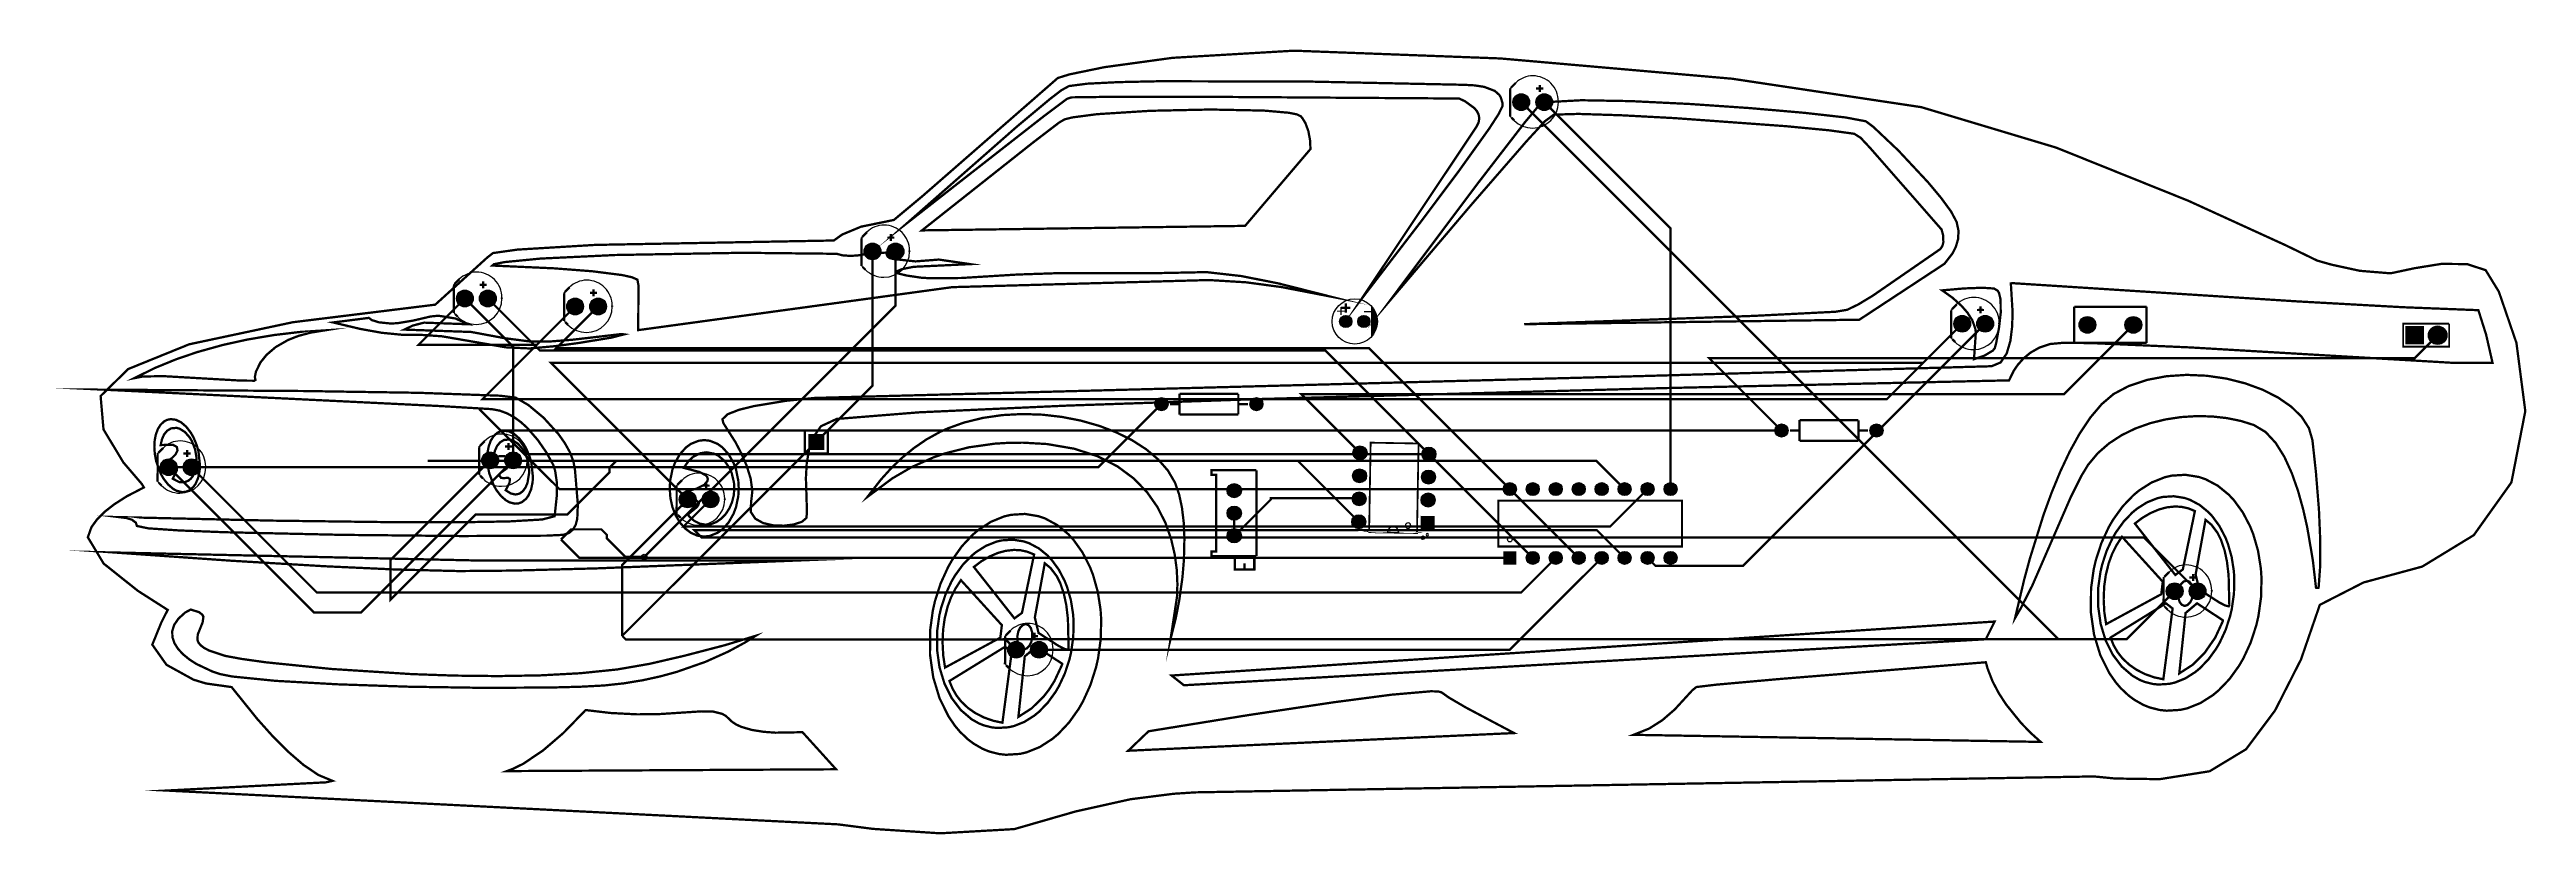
# Model space of a CAD drawing. Header units: millimetres. Extents: x -11 to 263, y 2 to 88.
import ezdxf

# ---------------------------------------------------------------- set-up
doc = ezdxf.new("R2010")
doc.units = ezdxf.units.MM
for name, color, linetype, true_color in [('BoardOutLine', 7, 'Continuous', 0xff00ff), ('BottomLayer', 7, 'Continuous', 0x0000ff), ('BottomSolderMaskLayer', 7, 'Continuous', 0xaa00ff), ('Document', 7, 'Continuous', 0xffffff), ('Hole', 7, 'Continuous', 0x222222), ('Multi-Layer', 7, 'Continuous', 0xc0c0c0), ('TopLayer', 7, 'Continuous', 0xff0000), ('TopSilkLayer', 7, 'Continuous', 0xffcc00), ('TopSolderMaskLayer', 7, 'Continuous', 0x800080)]:
    doc.layers.add(name, color=color, linetype=linetype, true_color=true_color)

msp = doc.modelspace()

# ---------------------------------------------------------------- hatches: boundary and pattern name
at = {"layer": 'BottomSolderMaskLayer'}
for points in [[(150.96729743459483, 82.67716535433078, 1), (152.81731013462021, 82.67716535433078, 1)], [(153.50730251460496, 82.67716535433078, 1), (155.35731521463035, 82.67716535433078, 1)], [(79.21215392430796, 66.16713233426469, 1), (81.06216662433334, 66.16713233426469, 1)], [(81.75215900431809, 66.16713233426469, 1), (83.60217170434348, 66.16713233426469, 1)], [(34.12706375412758, 60.960121920243864, 1), (35.977076454152986, 60.960121920243864, 1)], [(36.667068834137716, 60.960121920243864, 1), (38.51708153416312, 60.960121920243864, 1)], [(46.31908813817622, 60.071120142240375, 1), (48.16910083820162, 60.071120142240375, 1)], [(48.85909321818635, 60.071120142240375, 1), (50.709105918211755, 60.071120142240375, 1)], [(131.80186690373378, 58.42011684023373, 1), (133.152667005334, 58.42011684023373, 1)], [(133.80186690373378, 58.42011684023373, 1), (135.152667005334, 58.42011684023373, 1)], [(199.73539497079005, 58.16611633223272, 1), (201.58540767081544, 58.16611633223272, 1)], [(202.2754000508002, 58.16611633223272, 1), (204.12541275082557, 58.16611633223272, 1)], [(213.57802895605803, 58.039116078232155, 1), (215.42882905765825, 58.039116078232155, 1)], [(218.6580391160783, 58.039116078232155, 1), (220.5088392176785, 58.039116078232155, 1)], [(249.67310134620266, 57.9215138430277), (251.72390144780297, 57.9215138430277), (251.72390144780297, 55.87071374142761), (249.67310134620266, 55.87071374142761)], [(252.21310642621296, 56.89611379222765, 1), (254.26390652781316, 56.89611379222765, 1)], [(111.37289814579638, 49.27609855219714, 1), (112.82369824739659, 49.27609855219714, 1)], [(121.87277114554239, 49.27609855219714, 1), (123.3235712471426, 49.27609855219714, 1)], [(179.95303530607066, 46.35509271018543, 1), (181.40383540767084, 46.35509271018543, 1)], [(190.45290830581666, 46.35509271018543, 1), (191.90370840741684, 46.35509271018543, 1)], [(36.921069342138615, 43.05308610617226, 1), (38.77108204216402, 43.05308610617226, 1)], [(39.461074422148975, 43.05308610617226, 1), (41.31108712217438, 43.05308610617226, 1)], [(73.03873469796281, 45.960503300513324), (74.7895609586285, 45.960503300513324), (74.7895609586285, 44.20967703984752), (73.03873469796281, 44.20967703984752)], [(133.27692405384818, 43.88087376174758, 1), (134.82772415544838, 43.88087376174758, 1)], [(140.8959232918466, 43.74803149606305, 1), (142.4467233934468, 43.74803149606305, 1)], [(1.3609982219964192, 42.29108458216922, 1), (3.2110109220218197, 42.29108458216922, 1)], [(3.9010033020066652, 42.29108458216922, 1), (5.751016002032066, 42.29108458216922, 1)], [(133.23272796545592, 41.341376682753435, 1), (134.78352806705612, 41.341376682753435, 1)], [(140.85147320294635, 41.20828041656091, 1), (142.40227330454655, 41.20828041656091, 1)], [(58.76511303022598, 38.73507747015503, 1), (60.615125730251386, 38.73507747015503, 1)], [(61.30511811023634, 38.73507747015503, 1), (63.155130810261745, 38.73507747015503, 1)], [(119.35483870967737, 39.71094742189496, 1), (120.92964185928368, 39.71094742189496, 1)], [(133.18827787655567, 38.801625603251296, 1), (134.73907797815588, 38.801625603251296, 1)], [(140.80727711455432, 38.668783337566765, 1), (142.35807721615453, 38.668783337566765, 1)], [(149.89839979679968, 39.878079756159536, 1), (151.34620269240546, 39.878079756159536, 1)], [(152.4384048768098, 39.878079756159536, 1), (153.8862077724156, 39.878079756159536, 1)], [(154.97840995681995, 39.878079756159536, 1), (156.42621285242572, 39.878079756159536, 1)], [(157.51841503683008, 39.878079756159536, 1), (158.96621793243585, 39.878079756159536, 1)], [(160.0584201168402, 39.878079756159536, 1), (161.506223012446, 39.878079756159536, 1)], [(162.59842519685034, 39.878079756159536, 1), (164.04622809245612, 39.878079756159536, 1)], [(165.1384302768607, 39.878079756159536, 1), (166.58623317246648, 39.878079756159536, 1)], [(167.67843535687084, 39.878079756159536, 1), (169.1262382524766, 39.878079756159536, 1)], [(119.35483870967737, 37.21082042164085, 1), (120.92964185928368, 37.21082042164085, 1)], [(133.14408178816365, 36.26212852425715, 1), (134.69488188976385, 36.26212852425715, 1)], [(140.74936863852236, 35.3674057176072), (140.77644297439133, 36.9179957370668), (142.32703299385116, 36.8909214011976), (142.29995865798173, 35.34033138173811)], [(119.35483870967737, 34.71094742189496, 1), (120.92964185928368, 34.71094742189496, 1)], [(149.8983997967996, 32.981965963932), (151.34620269240554, 32.981965963932), (151.34620269240554, 31.534163068326166), (149.8983997967996, 31.534163068326166)], [(152.4384048768098, 32.258064516129025, 1), (153.8862077724156, 32.258064516129025, 1)], [(154.97840995681995, 32.258064516129025, 1), (156.42621285242572, 32.258064516129025, 1)], [(157.51841503683008, 32.258064516129025, 1), (158.96621793243585, 32.258064516129025, 1)], [(160.0584201168402, 32.258064516129025, 1), (161.506223012446, 32.258064516129025, 1)], [(162.59842519685034, 32.258064516129025, 1), (164.04622809245612, 32.258064516129025, 1)], [(165.1384302768607, 32.258064516129025, 1), (166.58623317246648, 32.258064516129025, 1)], [(167.67843535687084, 32.258064516129025, 1), (169.1262382524766, 32.258064516129025, 1)], [(223.23044196088395, 28.57505715011439, 1), (225.08045466090934, 28.57505715011439, 1)], [(225.77044704089408, 28.57505715011439, 1), (227.62045974091947, 28.57505715011439, 1)], [(95.08718567437145, 22.09804419608838, 1), (96.93719837439684, 22.09804419608838, 1)], [(97.62719075438159, 22.09804419608838, 1), (99.47720345440698, 22.09804419608838, 1)]]:
    msp.add_hatch(color=256, dxfattribs=at).paths.add_polyline_path(points)
at = {"layer": 'Document'}
for points in [[(150.578536957074, 84.24894589789176), (150.79911099822198, 84.24894589789176), (150.79911099822198, 81.08061976123952), (150.53843027686048, 81.08061976123952)], [(153.80215900431813, 84.59128778257559), (154.0543307086616, 84.59128778257559), (154.0543307086616, 84.32458724917456), (154.31196342392695, 84.32458724917456), (154.31196342392695, 84.07058674117354), (154.05976631953263, 84.07058674117354), (154.05976631953263, 83.81658623317253), (153.79852679705346, 83.81658623317253), (153.79852679705346, 84.07239014478034), (153.53182626365265, 84.07239014478034), (153.53182626365265, 84.32458724917456), (153.80033020066048, 84.32458724917456), (153.80033020066048, 84.328219456439)], [(78.8233934467869, 67.73891287782578), (79.0439674879351, 67.73891287782578), (79.0439674879351, 64.57058674117354), (78.78328676657338, 64.57058674117354)], [(82.04701549403103, 68.0812547625095), (82.29918719837451, 68.0812547625095), (82.29918719837451, 67.81455422910858), (82.55681991363986, 67.81455422910858), (82.55681991363986, 67.56055372110757), (82.30462280924576, 67.56055372110757), (82.30462280924576, 67.30655321310655), (82.04338328676658, 67.30655321310655), (82.04338328676658, 67.56235712471425), (81.77668275336555, 67.56235712471425), (81.77668275336555, 67.81455422910858), (82.04518669037361, 67.81455422910858), (82.04518669037361, 67.81818643637291)], [(33.73830327660653, 62.531902463804954), (33.95887731775474, 62.531902463804954), (33.95887731775474, 59.3635763271526), (33.69819659639302, 59.3635763271526)], [(36.96192532385089, 62.87424434848867), (37.214097028194146, 62.87424434848867), (37.214097028194146, 62.60754381508775), (37.47172974345949, 62.60754381508775), (37.47172974345949, 62.35354330708674), (37.21953263906539, 62.35354330708674), (37.21953263906539, 62.099542799085725), (36.95829311658622, 62.099542799085725), (36.95829311658622, 62.355346710693425), (36.691592583185184, 62.355346710693425), (36.691592583185184, 62.60754381508775), (36.96009652019325, 62.60754381508775), (36.96009652019325, 62.61117602235208)], [(45.930327660655394, 61.64290068580135), (46.15090170180338, 61.64290068580135), (46.15090170180338, 58.47457454914911), (45.89022098044188, 58.47457454914911)], [(49.15394970789953, 61.985242570485184), (49.40612141224301, 61.985242570485184), (49.40612141224301, 61.71854203708415), (49.663754127508355, 61.71854203708415), (49.663754127508355, 61.464541529083135), (49.41155702311403, 61.464541529083135), (49.41155702311403, 61.21054102108212), (49.150317500634856, 61.21054102108212), (49.150317500634856, 61.466344932689935), (48.88361696723405, 61.466344932689935), (48.88361696723405, 61.71854203708415), (49.15212090424188, 61.71854203708415), (49.15212090424188, 61.72217424434848)], [(131.50873761747516, 59.62661925323857), (132.39773939547877, 59.62661925323857), (132.39773939547877, 59.49961899923801), (131.50873761747516, 59.49961899923801)], [(131.88973837947674, 59.11861823723655), (131.88973837947674, 60.007620015240036), (132.0167386334772, 60.007620015240036), (132.01676403352803, 59.11861823723655)], [(134.49326898653794, 59.56311912623835), (135.38227076454154, 59.56311912623835), (135.38227076454154, 59.436118872237785), (134.49326898653794, 59.436118872237785)], [(199.346634493269, 59.73789687579381), (199.5672085344172, 59.73789687579381), (199.5672085344172, 56.569570739141454), (199.30652781305548, 56.569570739141454)], [(202.57025654051313, 60.08023876047753), (202.8224282448566, 60.08023876047753), (202.8224282448566, 59.81353822707649), (203.08006096012195, 59.81353822707649), (203.08006096012195, 59.55953771907548), (202.82786385572786, 59.55953771907548), (202.82786385572786, 59.305537211074466), (202.56662433324868, 59.305537211074466), (202.56662433324868, 59.56134112268228), (202.29992379984765, 59.56134112268228), (202.29992379984765, 59.81353822707649), (202.5684277368557, 59.81353822707649), (202.5684277368557, 59.81717043434094)], [(0.9722377444754784, 43.86286512573031), (1.1928117856235758, 43.86286512573031), (1.1928117856235758, 40.694538989077955), (0.9321310642621938, 40.694538989077955)], [(4.195859791719613, 44.20520701041403), (4.448031496063095, 44.20520701041403), (4.448031496063095, 43.93850647701299), (4.70566421132844, 43.93850647701299), (4.70566421132844, 43.68450596901198), (4.45346710693434, 43.68450596901198), (4.45346710693434, 43.430505461010966), (4.192227584455168, 43.430505461010966), (4.192227584455168, 43.68630937261878), (3.9255270510541322, 43.68630937261878), (3.9255270510541322, 43.93850647701299), (4.194030988061968, 43.93850647701299), (4.194030988061968, 43.94213868427744)], [(36.53230886461779, 44.62486664973335), (36.75288290576577, 44.62486664973335), (36.75288290576577, 41.456540513080995), (36.49220218440428, 41.456540513080995)], [(39.755930911861924, 44.96720853441707), (40.008102616205406, 44.96720853441707), (40.008102616205406, 44.70050800101603), (40.26573533147075, 44.70050800101603), (40.26573533147075, 44.44650749301502), (40.013538227076424, 44.44650749301502), (40.013538227076424, 44.192506985014006), (39.75229870459725, 44.192506985014006), (39.75229870459725, 44.44831089662182), (39.48559817119644, 44.44831089662182), (39.48559817119644, 44.70050800101603), (39.75410210820428, 44.70050800101603), (39.75410210820428, 44.70414020828048)], [(58.37635255270516, 40.30685801371601), (58.59692659385314, 40.30685801371601), (58.59692659385314, 37.13853187706377), (58.336245872491645, 37.13853187706377)], [(61.59997459994929, 40.64919989839984), (61.85214630429277, 40.64919989839984), (61.85214630429277, 40.38249936499881), (62.10977901955812, 40.38249936499881), (62.10977901955812, 40.128498856997794), (61.85758191516379, 40.128498856997794), (61.85758191516379, 39.87449834899678), (61.596342392684846, 39.87449834899678), (61.596342392684846, 40.130302260604594), (61.32964185928381, 40.130302260604594), (61.32964185928381, 40.38249936499881), (61.59814579629165, 40.38249936499881), (61.59814579629165, 40.38613157226314)], [(120.31925323850646, 32.45107950215902), (120.31925323850646, 30.96106172212353), (120.31816673372805, 30.94448486255783), (120.31492580979034, 30.928191637655345), (120.30958591980084, 30.912460829011366), (120.30223843075737, 30.897561595123307), (120.29300906023514, 30.88374886601366), (120.28205572532215, 30.871258981307278), (120.26956584061577, 30.86030564639441), (120.25575311150624, 30.85107627587206), (120.24085387761806, 30.843728786828706), (120.2251230689742, 30.838388896839092), (120.20882984407172, 30.83514797290161), (120.19225298450601, 30.834061468122968), (120.17567612494031, 30.83514797290161), (120.15938290003783, 30.838388896839092), (120.14365209139396, 30.843728786828706), (120.12875285750579, 30.85107627587206), (120.11494012839626, 30.86030564639441), (120.10245024368987, 30.871258981307278), (120.09149690877666, 30.88374886601366), (120.08226753825443, 30.897561595123307), (120.07492004921119, 30.912460829011366), (120.06958015922169, 30.928191637655345), (120.06633923528398, 30.94448486255783), (120.06525273050556, 30.96106172212353), (120.06525273050556, 32.45107950215902), (120.06633923528398, 32.46765636172472), (120.06958015922169, 32.483949586627205), (120.07492004921119, 32.4996803952713), (120.08226753825443, 32.51457962915936), (120.09149690877666, 32.52839235826889), (120.10245024368987, 32.54088224297527), (120.11494012839626, 32.55183557788814), (120.12875285750579, 32.56106494841049), (120.14365209139396, 32.568412437453844), (120.15938290003783, 32.57375232744346), (120.17567612494031, 32.57699325138094), (120.19225298450601, 32.57807975615958), (120.20882984407172, 32.57699325138094), (120.2251230689742, 32.57375232744346), (120.24085387761806, 32.568412437453844), (120.25575311150624, 32.56106494841049), (120.26956584061577, 32.55183557788814), (120.28205572532215, 32.54088224297527), (120.29300906023514, 32.52839235826889), (120.30223843075737, 32.51457962915936), (120.30958591980084, 32.4996803952713), (120.31492580979034, 32.483949586627205), (120.31816673372805, 32.46765636172472), (120.31925323850646, 32.45107950215902)], [(120.19225298450601, 31.08806197612398), (122.39225298450606, 31.08806197612398), (122.40882984407176, 31.086975471345454), (122.42512306897424, 31.083734547407857), (122.44085387761811, 31.078394657418244), (122.45575311150628, 31.071047168375003), (122.46956584061581, 31.061817797852655), (122.4820557253222, 31.05086446293967), (122.49300906023518, 31.0383745782334), (122.50223843075742, 31.024561849123756), (122.50958591980066, 31.009662615235698), (122.51492580979038, 30.993931806591718), (122.5181667337281, 30.97763858168912), (122.51925323850651, 30.96106172212353), (122.5181667337281, 30.94448486255783), (122.51492580979038, 30.928191637655345), (122.50958591980066, 30.912460829011366), (122.50223843075742, 30.897561595123307), (122.49300906023518, 30.88374886601366), (122.4820557253222, 30.871258981307278), (122.46956584061581, 30.86030564639441), (122.45575311150628, 30.85107627587206), (122.44085387761811, 30.843728786828706), (122.42512306897424, 30.838388896839092), (122.40882984407176, 30.83514797290161), (122.39225298450606, 30.834061468122968), (120.19225298450601, 30.834061468122968), (120.17567612494031, 30.83514797290161), (120.15938290003783, 30.838388896839092), (120.14365209139396, 30.843728786828706), (120.12875285750579, 30.85107627587206), (120.11494012839626, 30.86030564639441), (120.10245024368987, 30.871258981307278), (120.09149690877666, 30.88374886601366), (120.08226753825443, 30.897561595123307), (120.07492004921119, 30.912460829011366), (120.06958015922169, 30.928191637655345), (120.06633923528398, 30.94448486255783), (120.06525273050556, 30.96106172212353), (120.06633923528398, 30.97763858168912), (120.06958015922169, 30.993931806591718), (120.07492004921119, 31.009662615235698), (120.08226753825443, 31.024561849123756), (120.09149690877666, 31.0383745782334), (120.10245024368987, 31.05086446293967), (120.11494012839626, 31.061817797852655), (120.12875285750579, 31.071047168375003), (120.14365209139396, 31.078394657418244), (120.15938290003783, 31.083734547407857), (120.17567612494031, 31.086975471345454), (120.19225298450601, 31.08806197612398)], [(122.26525273050538, 30.96106172212353), (122.26525273050538, 32.441071882143774), (122.26633923528402, 32.45764874170936), (122.2695801592215, 32.47394196661196), (122.27492004921123, 32.48967277525594), (122.28226753825447, 32.504572009144), (122.29149690877671, 32.518384738253644), (122.30245024368969, 32.530874622959914), (122.3149401283963, 32.5418279578729), (122.3287528575056, 32.551057328395245), (122.34365209139378, 32.558404817438486), (122.35938290003787, 32.5637447074281), (122.37567612494013, 32.5669856313657), (122.39225298450606, 32.56807213614434), (122.40882984407176, 32.5669856313657), (122.42512306897424, 32.5637447074281), (122.44085387761811, 32.558404817438486), (122.45575311150628, 32.551057328395245), (122.46956584061581, 32.5418279578729), (122.4820557253222, 32.530874622959914), (122.49300906023518, 32.518384738253644), (122.50223843075742, 32.504572009144), (122.50958591980066, 32.48967277525594), (122.51492580979038, 32.47394196661196), (122.5181667337281, 32.45764874170936), (122.51925323850651, 32.441071882143774), (122.51925323850651, 30.96106172212353), (122.5181667337281, 30.94448486255783), (122.51492580979038, 30.928191637655345), (122.50958591980066, 30.912460829011366), (122.50223843075742, 30.897561595123307), (122.49300906023518, 30.88374886601366), (122.4820557253222, 30.871258981307278), (122.46956584061581, 30.86030564639441), (122.45575311150628, 30.85107627587206), (122.44085387761811, 30.843728786828706), (122.42512306897424, 30.838388896839092), (122.40882984407176, 30.83514797290161), (122.39225298450606, 30.834061468122968), (122.37567612494013, 30.83514797290161), (122.35938290003787, 30.838388896839092), (122.34365209139378, 30.843728786828706), (122.3287528575056, 30.85107627587206), (122.3149401283963, 30.86030564639441), (122.30245024368969, 30.871258981307278), (122.29149690877671, 30.88374886601366), (122.28226753825447, 30.897561595123307), (122.27492004921123, 30.912460829011366), (122.2695801592215, 30.928191637655345), (122.26633923528402, 30.94448486255783), (122.26525273050538, 30.96106172212353)], [(222.8416814833629, 30.146837693675366), (223.0622555245111, 30.146837693675366), (223.0622555245111, 26.978511557023126), (222.8015748031496, 26.978511557023126)], [(226.06530353060725, 30.4891795783592), (226.31747523495073, 30.4891795783592), (226.31747523495073, 30.222479044958163), (226.57510795021608, 30.222479044958163), (226.57510795021608, 29.96847853695715), (226.32291084582175, 29.96847853695715), (226.32291084582175, 29.714478028956137), (226.06167132334258, 29.714478028956137), (226.06167132334258, 29.97028194056395), (225.79497078994177, 29.97028194056395), (225.79497078994177, 30.222479044958163), (226.0634747269496, 30.222479044958163), (226.0634747269496, 30.226111252222495)], [(94.6984251968504, 23.66982473964947), (94.9189992379986, 23.66982473964947), (94.9189992379986, 20.50149860299723), (94.65831851663688, 20.50149860299723)], [(97.92204724409453, 24.012166624333304), (98.17421894843801, 24.012166624333304), (98.17421894843801, 23.74546609093227), (98.43185166370336, 23.74546609093227), (98.43185166370336, 23.491465582931255), (98.17965455930926, 23.491465582931255), (98.17965455930926, 23.237465074930242), (97.91841503683008, 23.237465074930242), (97.91841503683008, 23.49326898653794), (97.65171450342905, 23.49326898653794), (97.65171450342905, 23.74546609093227), (97.92021844043711, 23.74546609093227), (97.92021844043711, 23.7490982981966)]]:
    msp.add_hatch(color=256, dxfattribs=at).paths.add_polyline_path(points)
at = {"layer": 'Multi-Layer'}
for points in [[(150.99230378460751, 82.67716535433078, 1), (152.79230378460753, 82.67716535433078, 1)], [(153.53230886461765, 82.67716535433078, 1), (155.33230886461766, 82.67716535433078, 1)], [(79.23716027432064, 66.16713233426469, 1), (81.03716027432066, 66.16713233426469, 1)], [(81.77716535433078, 66.16713233426469, 1), (83.57716535433079, 66.16713233426469, 1)], [(34.152070104140286, 60.960121920243864, 1), (35.95207010414028, 60.960121920243864, 1)], [(36.69207518415042, 60.960121920243864, 1), (38.492075184150416, 60.960121920243864, 1)], [(46.34409448818892, 60.071120142240375, 1), (48.14409448818892, 60.071120142240375, 1)], [(48.884099568199055, 60.071120142240375, 1), (50.68409956819905, 60.071120142240375, 1)], [(131.82726695453388, 58.42011684023373, 1), (133.1272669545339, 58.42011684023373, 1)], [(133.82726695453388, 58.42011684023373, 1), (135.1272669545339, 58.42011684023373, 1)], [(199.76040132080274, 58.16611633223272, 1), (201.56040132080275, 58.16611633223272, 1)], [(202.30040640081288, 58.16611633223272, 1), (204.1004064008129, 58.16611633223272, 1)], [(213.60342900685814, 58.039116078232155, 1), (215.40342900685815, 58.039116078232155, 1)], [(218.6834391668784, 58.039116078232155, 1), (220.4834391668784, 58.039116078232155, 1)], [(249.69850139700293, 57.89611379222765), (251.69850139700293, 57.89611379222765), (251.69850139700293, 55.89611379222765), (249.69850139700293, 55.89611379222765)], [(252.23850647701306, 56.89611379222765, 1), (254.23850647701306, 56.89611379222765, 1)], [(111.39829819659649, 49.27609855219714, 1), (112.79829819659649, 49.27609855219714, 1)], [(121.89817119634249, 49.27609855219714, 1), (123.2981711963425, 49.27609855219714, 1)], [(179.97843535687076, 46.35509271018543, 1), (181.37843535687074, 46.35509271018543, 1)], [(190.47830835661676, 46.35509271018543, 1), (191.87830835661674, 46.35509271018543, 1)], [(36.94607569215132, 43.05308610617226, 1), (38.746075692151315, 43.05308610617226, 1)], [(39.48608077216168, 43.05308610617226, 1), (41.286080772161675, 43.05308610617226, 1)], [(73.06413512827044, 45.93510287020581), (74.7641605283211, 45.93510287020581), (74.7641605283211, 44.23507747015492), (73.06413512827044, 44.23507747015492)], [(133.30232410464828, 43.88087376174758, 1), (134.80232410464828, 43.88087376174758, 1)], [(140.9213233426467, 43.74803149606305, 1), (142.4213233426467, 43.74803149606305, 1)], [(1.3860045720091192, 42.29108458216922, 1), (3.1860045720091197, 42.29108458216922, 1)], [(3.9260096520193652, 42.29108458216922, 1), (5.726009652019366, 42.29108458216922, 1)], [(133.25812801625602, 41.341376682753435, 1), (134.75812801625602, 41.341376682753435, 1)], [(140.87687325374645, 41.20828041656091, 1), (142.37687325374645, 41.20828041656091, 1)], [(58.790119380238686, 38.73507747015503, 1), (60.59011938023868, 38.73507747015503, 1)], [(61.330124460249046, 38.73507747015503, 1), (63.13012446024904, 38.73507747015503, 1)], [(119.38023876047747, 39.71094742189496, 1), (120.90424180848358, 39.71094742189496, 1)], [(133.21367792735577, 38.801625603251296, 1), (134.71367792735577, 38.801625603251296, 1)], [(140.83267716535443, 38.668783337566765, 1), (142.33267716535443, 38.668783337566765, 1)], [(149.92379984759978, 39.878079756159536, 1), (151.32080264160535, 39.878079756159536, 1)], [(152.4638049276099, 39.878079756159536, 1), (153.8608077216155, 39.878079756159536, 1)], [(155.00381000762005, 39.878079756159536, 1), (156.40081280162562, 39.878079756159536, 1)], [(157.54381508763018, 39.878079756159536, 1), (158.94081788163575, 39.878079756159536, 1)], [(160.0838201676403, 39.878079756159536, 1), (161.48082296164588, 39.878079756159536, 1)], [(162.62382524765044, 39.878079756159536, 1), (164.02082804165602, 39.878079756159536, 1)], [(165.1638303276608, 39.878079756159536, 1), (166.56083312166638, 39.878079756159536, 1)], [(167.70383540767094, 39.878079756159536, 1), (169.1008382016765, 39.878079756159536, 1)], [(119.38023876047747, 37.21082042164085, 1), (120.90424180848358, 37.21082042164085, 1)], [(133.16948183896375, 36.26212852425715, 1), (134.66948183896375, 36.26212852425715, 1)], [(140.77520955041905, 35.39235458470921), (140.80139700279415, 36.89215138430279), (142.30119380238762, 36.86596393192781), (142.27500635001275, 35.36616713233434)], [(119.38023876047747, 34.71094742189496, 1), (120.90424180848358, 34.71094742189496, 1)], [(149.92379984759964, 32.95656591313184), (151.32080264160527, 32.95656591313184), (151.32080264160527, 31.559563119126324), (149.92379984759964, 31.559563119126324)], [(152.4638049276099, 32.258064516129025, 1), (153.8608077216155, 32.258064516129025, 1)], [(155.00381000762005, 32.258064516129025, 1), (156.40081280162562, 32.258064516129025, 1)], [(157.54381508763018, 32.258064516129025, 1), (158.94081788163575, 32.258064516129025, 1)], [(160.0838201676403, 32.258064516129025, 1), (161.48082296164588, 32.258064516129025, 1)], [(162.62382524765044, 32.258064516129025, 1), (164.02082804165602, 32.258064516129025, 1)], [(165.1638303276608, 32.258064516129025, 1), (166.56083312166638, 32.258064516129025, 1)], [(167.70383540767094, 32.258064516129025, 1), (169.1008382016765, 32.258064516129025, 1)], [(223.25544831089664, 28.57505715011439, 1), (225.05544831089665, 28.57505715011439, 1)], [(225.79545339090677, 28.57505715011439, 1), (227.59545339090678, 28.57505715011439, 1)], [(95.11219202438414, 22.09804419608838, 1), (96.91219202438415, 22.09804419608838, 1)], [(97.65219710439428, 22.09804419608838, 1), (99.45219710439429, 22.09804419608838, 1)]]:
    msp.add_hatch(color=256, dxfattribs=at).paths.add_polyline_path(points)
at = {"layer": 'TopSilkLayer'}
msp.add_hatch(color=256, dxfattribs=at).paths.add_polyline_path([(135.27127254254515, 60.071120142240375), (135.31997687899297, 60.02317046857195), (135.3672243693386, 59.973784658365275), (135.4129726857111, 59.92300695515996), (135.45718084331293, 59.87088284945844), (135.49980923713656, 59.81745903797207), (135.54081967744696, 59.7627833817869), (135.5801754239933, 59.70690486348599), (135.61784121892538, 59.649873543267404), (135.65378331837792, 59.59174051409582), (135.68796952270372, 59.53255785593058), (135.72036920531855, 59.472378589067375), (135.75095334013872, 59.41125662663944), (135.77969452758612, 59.349246726318256), (135.80656701913358, 59.28640444125688), (135.83154674037382, 59.22278607032126), (135.8546113125849, 59.15844860765412), (135.8757400727809, 59.09344969161452), (135.89491409222228, 59.027847553141896), (135.91211619337423, 58.96170096358753), (135.9273309652949, 58.89506918206291), (135.94054477744203, 58.82801190235182), (135.9517457918846, 58.76058919943068), (135.96092397390817, 58.692861475650375), (135.96807110100326, 58.62488940662183), (135.97318077023397, 58.55673388685943), (135.97624840397248, 58.48845597522643), (135.97727125400093, 58.42011684023373), (135.97624840397248, 58.351777705241034), (135.97318077023397, 58.28349979360803), (135.96807110100326, 58.21534427384563), (135.96092397390817, 58.14737220481709), (135.9517457918846, 58.07964448103678), (135.94054477744203, 58.012221778115645), (135.9273309652949, 57.94516449840444), (135.91211619337423, 57.87853271687993), (135.89491409222228, 57.81238612732557), (135.8757400727809, 57.746783988852826), (135.8546113125849, 57.68178507281334), (135.83154674037382, 57.6174476101462), (135.80656701913358, 57.553829239210586), (135.77969452758612, 57.49098695414909), (135.75095334013872, 57.42897705382802), (135.72036920531855, 57.36785509140009), (135.68796952270372, 57.30767582453689), (135.65378331837792, 57.248493166371645), (135.61784121892538, 57.190360137199946), (135.5801754239933, 57.133328816981475), (135.54081967744696, 57.07745029868056), (135.49980923713656, 57.02277464249539), (135.45718084331293, 56.969350831009024), (135.4129726857111, 56.91722672530739), (135.3672243693386, 56.86644902210219), (135.31997687899297, 56.817063211895515), (135.27127254254515, 56.76911353822709)])
at = {"layer": 'TopSolderMaskLayer'}
for points in [[(150.96729743459483, 82.67716535433078, 1), (152.81731013462021, 82.67716535433078, 1)], [(153.50730251460496, 82.67716535433078, 1), (155.35731521463035, 82.67716535433078, 1)], [(79.21215392430796, 66.16713233426469, 1), (81.06216662433334, 66.16713233426469, 1)], [(81.75215900431809, 66.16713233426469, 1), (83.60217170434348, 66.16713233426469, 1)], [(34.12706375412758, 60.960121920243864, 1), (35.977076454152986, 60.960121920243864, 1)], [(36.667068834137716, 60.960121920243864, 1), (38.51708153416312, 60.960121920243864, 1)], [(46.31908813817622, 60.071120142240375, 1), (48.16910083820162, 60.071120142240375, 1)], [(48.85909321818635, 60.071120142240375, 1), (50.709105918211755, 60.071120142240375, 1)], [(131.80186690373378, 58.42011684023373, 1), (133.152667005334, 58.42011684023373, 1)], [(133.80186690373378, 58.42011684023373, 1), (135.152667005334, 58.42011684023373, 1)], [(199.73539497079005, 58.16611633223272, 1), (201.58540767081544, 58.16611633223272, 1)], [(202.2754000508002, 58.16611633223272, 1), (204.12541275082557, 58.16611633223272, 1)], [(213.57802895605803, 58.039116078232155, 1), (215.42882905765825, 58.039116078232155, 1)], [(218.6580391160783, 58.039116078232155, 1), (220.5088392176785, 58.039116078232155, 1)], [(249.67310134620266, 57.9215138430277), (251.72390144780297, 57.9215138430277), (251.72390144780297, 55.87071374142761), (249.67310134620266, 55.87071374142761)], [(252.21310642621296, 56.89611379222765, 1), (254.26390652781316, 56.89611379222765, 1)], [(111.37289814579638, 49.27609855219714, 1), (112.82369824739659, 49.27609855219714, 1)], [(121.87277114554239, 49.27609855219714, 1), (123.3235712471426, 49.27609855219714, 1)], [(179.95303530607066, 46.35509271018543, 1), (181.40383540767084, 46.35509271018543, 1)], [(190.45290830581666, 46.35509271018543, 1), (191.90370840741684, 46.35509271018543, 1)], [(36.921069342138615, 43.05308610617226, 1), (38.77108204216402, 43.05308610617226, 1)], [(39.461074422148975, 43.05308610617226, 1), (41.31108712217438, 43.05308610617226, 1)], [(73.03873469796281, 45.960503300513324), (74.7895609586285, 45.960503300513324), (74.7895609586285, 44.20967703984752), (73.03873469796281, 44.20967703984752)], [(133.27692405384818, 43.88087376174758, 1), (134.82772415544838, 43.88087376174758, 1)], [(140.8959232918466, 43.74803149606305, 1), (142.4467233934468, 43.74803149606305, 1)], [(1.3609982219964192, 42.29108458216922, 1), (3.2110109220218197, 42.29108458216922, 1)], [(3.9010033020066652, 42.29108458216922, 1), (5.751016002032066, 42.29108458216922, 1)], [(133.23272796545592, 41.341376682753435, 1), (134.78352806705612, 41.341376682753435, 1)], [(140.85147320294635, 41.20828041656091, 1), (142.40227330454655, 41.20828041656091, 1)], [(58.76511303022598, 38.73507747015503, 1), (60.615125730251386, 38.73507747015503, 1)], [(61.30511811023634, 38.73507747015503, 1), (63.155130810261745, 38.73507747015503, 1)], [(119.35483870967737, 39.71094742189496, 1), (120.92964185928368, 39.71094742189496, 1)], [(133.18827787655567, 38.801625603251296, 1), (134.73907797815588, 38.801625603251296, 1)], [(140.80727711455432, 38.668783337566765, 1), (142.35807721615453, 38.668783337566765, 1)], [(149.89839979679968, 39.878079756159536, 1), (151.34620269240546, 39.878079756159536, 1)], [(152.4384048768098, 39.878079756159536, 1), (153.8862077724156, 39.878079756159536, 1)], [(154.97840995681995, 39.878079756159536, 1), (156.42621285242572, 39.878079756159536, 1)], [(157.51841503683008, 39.878079756159536, 1), (158.96621793243585, 39.878079756159536, 1)], [(160.0584201168402, 39.878079756159536, 1), (161.506223012446, 39.878079756159536, 1)], [(162.59842519685034, 39.878079756159536, 1), (164.04622809245612, 39.878079756159536, 1)], [(165.1384302768607, 39.878079756159536, 1), (166.58623317246648, 39.878079756159536, 1)], [(167.67843535687084, 39.878079756159536, 1), (169.1262382524766, 39.878079756159536, 1)], [(119.35483870967737, 37.21082042164085, 1), (120.92964185928368, 37.21082042164085, 1)], [(133.14408178816365, 36.26212852425715, 1), (134.69488188976385, 36.26212852425715, 1)], [(140.74936863852236, 35.3674057176072), (140.77644297439133, 36.9179957370668), (142.32703299385116, 36.8909214011976), (142.29995865798173, 35.34033138173811)], [(119.35483870967737, 34.71094742189496, 1), (120.92964185928368, 34.71094742189496, 1)], [(149.8983997967996, 32.981965963932), (151.34620269240554, 32.981965963932), (151.34620269240554, 31.534163068326166), (149.8983997967996, 31.534163068326166)], [(152.4384048768098, 32.258064516129025, 1), (153.8862077724156, 32.258064516129025, 1)], [(154.97840995681995, 32.258064516129025, 1), (156.42621285242572, 32.258064516129025, 1)], [(157.51841503683008, 32.258064516129025, 1), (158.96621793243585, 32.258064516129025, 1)], [(160.0584201168402, 32.258064516129025, 1), (161.506223012446, 32.258064516129025, 1)], [(162.59842519685034, 32.258064516129025, 1), (164.04622809245612, 32.258064516129025, 1)], [(165.1384302768607, 32.258064516129025, 1), (166.58623317246648, 32.258064516129025, 1)], [(167.67843535687084, 32.258064516129025, 1), (169.1262382524766, 32.258064516129025, 1)], [(223.23044196088395, 28.57505715011439, 1), (225.08045466090934, 28.57505715011439, 1)], [(225.77044704089408, 28.57505715011439, 1), (227.62045974091947, 28.57505715011439, 1)], [(95.08718567437145, 22.09804419608838, 1), (96.93719837439684, 22.09804419608838, 1)], [(97.62719075438159, 22.09804419608838, 1), (99.47720345440698, 22.09804419608838, 1)]]:
    msp.add_hatch(color=256, dxfattribs=at).paths.add_polyline_path(points)

# ---------------------------------------------------------------- linework, layer by layer
at = {"layer": 'BoardOutLine', "const_width": 0.25400050800101603}
for points in [[(9.246888493777078, 17.976174752349493), (6.420904241808557, 18.37119634239275), (5.032816865633777, 18.79535179070365), (2.0489458978918265, 20.440843281686625), (0.47810515621040395, 22.66433832867665), (1.4763779527559109, 25.118770637541388), (2.1834899669798915, 26.51328422656843), (-1.1193802387605274, 28.623799847599685), (-4.9043180086359826, 31.640182880365728), (-6.651206502413061, 34.545237490475074), (-6.255626111252241, 35.65915671831351), (-5.606502413004819, 36.554127508254965), (-4.770078740157373, 37.37993395986791), (-3.745262890525737, 38.1814325628651), (-2.3522987045973878, 39.07310134620275), (-0.4524257048514073, 40.056743713487435), (-0.6743205486410488, 40.43886207772425), (-2.7192786385572845, 42.823088646177325), (-4.918465836931659, 46.47465074930153), (-5.2371602743205585, 50.16814833629678), (-2.1828041656083315, 53.15803911607827), (4.5610871221742855, 55.89281178562362), (16.02181864363729, 58.33286766573542), (31.77152654305314, 60.27589535179072), (37.54767589535186, 65.5103632207265), (38.16220472440955, 65.98519177038361), (40.85016510033029, 66.36631953263907), (49.46797053594105, 66.8875793751588), (75.85958851917712, 67.37505715011434), (76.77612395224787, 68.03213106426222), (78.86604013208034, 68.90111760223522), (82.49918719837433, 69.64668529337064), (85.67147574295154, 72.29321818643632), (100.6273558547116, 85.34907289814578), (101.9210566421134, 85.7509017018034), (105.79580899161806, 86.54861569723141), (113.31524003048003, 87.58049276098552), (126.7559309118617, 88.37208534417073), (149.5661163322327, 87.51272542545098), (175.22278384556785, 85.2677673355347), (196.14173228346453, 82.12321564643139), (211.08211836423675, 77.63815087630178), (225.66408432816888, 71.7718821437644), (236.43489966979928, 66.84782829565665), (239.91427482854965, 65.15453390906782), (241.51503683007354, 64.70099060198129), (244.63660147320297, 64.0221996443994), (248.030632461265, 63.74246888493781), (250.714249428499, 64.31391922783848), (253.63898907797807, 64.78539497078998), (256.4870713741427, 64.76629413258831), (258.5526797053594, 64.09425958851921), (260.01353822707665, 61.71201422402851), (261.95638811277627, 56.0504699009399), (262.93764287528575, 48.50665481330964), (261.4019812039626, 40.61744983489973), (257.23876047752105, 34.778917957835915), (251.53827787655587, 31.303276606553254), (245.04859029718068, 29.546228092456204), (240.21043942087886, 27.07071374142754), (238.1249682499365, 21.021945643891286), (235.25544831089678, 15.378435356870682), (232.05514351028705, 11.098628397256789), (228.02189484378982, 8.662560325120694), (222.503454406909, 7.788188976378024), (217.56060452120914, 7.859639319278699), (215.22786385572772, 8.090500381000766), (115.86057912115825, 6.328981457962868), (113.47498094996195, 6.175996951993852), (108.67774955549908, 5.570027940055979), (102.57899415798829, 4.2107950215901155), (95.83086106172232, 2.2659639319278995), (87.61442722885454, 1.7980949961900023), (80.20127000254001, 2.2883667767335965), (76.31996443992898, 2.7889763779527357), (2.0547625095249487, 6.528981457962914), (19.6930911861823, 7.438811277622563), (20.409347218694393, 7.6027178054356455), (18.85549911099838, 8.247625095250214), (17.188315976631884, 9.374269748539518), (15.467614935229903, 10.860934721869512), (13.753162306324612, 12.58610617221234), (12.10502921005832, 14.428168656337334), (9.246888493777078, 17.976174752349493)], [(134.25763271526534, 60.95453390906789), (140.87653035306084, 69.5717805435612), (145.0067564135129, 75.08890017780038), (148.3501905003809, 79.76446532893078), (149.38653797307597, 81.36499872999741), (149.81762763525535, 82.2490982981966), (149.8033782067564, 82.61155702311407), (149.61856743713497, 83.22895605791211), (149.4499110998222, 83.49100838201684), (148.9535687071375, 83.9260858521717), (147.79232918465846, 84.36885953771912), (146.7254762509524, 84.53411226822459), (145.5826009652019, 84.59667259334526), (128.54198628397262, 84.95356870713749), (111.85534671069354, 84.99151638303283), (107.33479806959622, 84.8942087884177), (103.89326898653803, 84.72125984251966), (101.86548133096267, 84.46024892049786), (101.0206502413007, 83.99273558547122), (99.75895351790723, 83.0216916433834), (96.0704851409705, 79.94394208788424), (84.01252222504445, 69.34015748031504), (99.16736093472196, 81.188188976378), (101.63195326390655, 83.0354076708154), (102.13213106426201, 83.20792481584965), (107.47891795783607, 83.28178816357638), (117.34686309372614, 83.26845313690637), (144.58470916941837, 83.08221996444001), (145.0335534671069, 83.07510795021597), (145.67028194056388, 82.77434594869192), (146.70091440182887, 82.02392684785366), (146.9800863601729, 81.683870967742), (147.17294894589782, 81.30236220472443), (147.24686309372623, 80.88161036322072), (147.1692405384813, 80.42372364744733), (146.9450088900178, 79.98288036576082), (134.25763271526534, 60.95453390906789)], [(137.3902209804421, 60.75908051816111), (146.33703327406647, 71.29705359410718), (152.48773177546354, 78.36875793751597), (154.51465582931178, 80.57584455168922), (155.5010160020322, 81.29819659639327), (158.19357378714767, 81.37769875539755), (162.91689103378212, 81.22870205740412), (168.86309372618757, 80.91181102362202), (181.192887985776, 80.01709423418856), (185.960985521971, 79.5605791211583), (188.72087884175767, 79.17884175768359), (189.4245872491747, 78.73520447040903), (190.48115316230633, 77.60360680721362), (198.37353314706638, 68.5933451866905), (198.53886207772416, 67.98841757683522), (198.57716535433087, 67.19522479044963), (198.47858775717555, 66.79705359410718), (198.25831851663702, 66.44947929895864), (197.87221234442472, 66.17444754889516), (190.72870205740423, 61.24437388874776), (189.17470154940315, 60.30894081788165), (187.93421386842783, 59.70939801879604), (186.6413766827534, 59.492176784353546), (177.59187198374389, 59.035966471932966), (152.21130302260622, 58.1177546355093), (189.2828295656593, 58.61216662433333), (198.69486918973848, 64.7961645923292), (199.6037084074169, 65.97104394208793), (199.9558293116586, 66.68227076454161), (200.19916179832376, 67.51234442468888), (200.2535941071883, 68.43670307340619), (200.03916687833362, 69.43081026162054), (199.4204216408432, 70.59044958089919), (198.31338582677154, 72.10147320294641), (196.86738633477262, 73.82870205740414), (193.58211836423675, 77.3430276860554), (190.8139192278386, 79.95651511303026), (190.00279400558816, 80.56019812039631), (187.75847091694186, 80.98547117094245), (183.2101346202694, 81.49738379476764), (177.18618237236478, 82.01983743967492), (170.51496062992123, 82.47673355346717), (164.0250444500889, 82.79199898399804), (158.5448056896114, 82.88956057912128), (154.90261620523233, 82.69334518669041), (153.78478536957095, 82.24196088392182), (152.31211582423157, 80.47526035052067), (147.04173228346463, 73.64061468122941), (137.3902209804421, 60.75908051816111)], [(85.60487680975348, 68.49263398526796), (121.34414528829052, 68.99250698501407), (128.57150114300225, 77.48956057912119), (128.539141478283, 78.40764541529086), (128.34081788163576, 79.48745237490482), (128.02159004318014, 80.34836169672337), (127.70099060198118, 80.88006096012191), (127.50304800609615, 81.11998983997978), (127.06103632207282, 81.33045466090937), (126.195707391415, 81.50414020828055), (123.42217424434853, 81.74612649225298), (117.50513081026156, 81.86469392938795), (110.8408432816866, 81.7204470408941), (104.96062992125985, 81.34775209550423), (102.2322326644653, 80.98933197866404), (101.39555499110998, 80.7810261620524), (100.79380238760496, 80.43456946913898), (97.87043434086854, 78.19812039624082), (85.60487680975348, 68.49263398526796)], [(38.09288798577609, 64.60307340614679), (38.255118110236026, 64.74978409956816), (39.4582677165356, 64.98867157734321), (43.417703835407565, 65.37411734823468), (51.681915163830354, 65.76926593853193), (65.75760731521473, 66.01625603251205), (76.17038354076726, 65.90370840741684), (76.81828803657618, 65.73279146558298), (77.61203962407944, 65.67729235458478), (78.40480060960112, 65.70993141986287), (80.21244602489219, 65.98209296418588), (81.63289306578622, 66.03355346710691), (81.79672339344688, 65.61262382524762), (82.02529845059689, 65.43515367030739), (82.40467360934736, 65.33599187198377), (84.87970535941076, 65.06220472440941), (87.4732791465583, 65.26497332994666), (90.92969265938541, 64.76101092202191), (84.6924307848617, 64.4652273304547), (83.36972313944625, 64.1991363982728), (82.86233172466359, 63.98072136144276), (82.76200152400293, 63.77782575565152), (83.91455422910849, 63.49857759715519), (85.52524765049543, 63.25920751841511), (86.50777241554488, 63.2001016002032), (89.95722631445278, 63.227152654305314), (96.12938785877577, 63.607594615189214), (100.63045466090944, 63.76169672339347), (111.57045974091966, 63.76510033020077), (117.0734061468122, 63.87653035306084), (120.92867665735344, 63.44041148082306), (125.04414528829057, 62.62506985013977), (130.63934467868944, 61.205689611379285), (125.39240538481067, 62.21932943865886), (121.45702311404625, 62.749174498349134), (117.34030988061977, 63.00055880111756), (88.96504953009912, 62.21412242824488), (54.224765049530106, 57.46159512319025), (54.24747269494537, 62.41435102870207), (54.13124206248426, 63.04668529337073), (53.531851663703264, 63.309575819151746), (52.44627889255776, 63.551790703581446), (49.14338328676649, 63.97099314198624), (44.8754889509778, 64.29814579629158), (38.09288798577609, 64.60307340614679)], [(257.74726949453907, 59.666548133096285), (258.6052578105157, 56.95849631699275), (259.31615443230885, 53.83545847091705), (254.79177038354078, 53.85052070104143), (225.83497586995168, 55.548717297434564), (215.108407416815, 56.01907543815082), (211.92435864871732, 56.06713233426467), (210.40010160020324, 55.92773685547377), (209.2005588011175, 55.53091186182371), (208.21282702565418, 54.96977393954796), (207.4209296418594, 54.31127762255528), (206.80886461772934, 53.6223266446533), (206.36052832105656, 52.96990093980196), (205.83888747777496, 51.9015494030989), (168.0942595885192, 51.05775971551952), (122.6711963423927, 49.828549657099416), (101.68602997206017, 49.11145542291092), (85.32024384048782, 48.3692913385828), (76.17546355092713, 47.634645669291444), (74.43789687579374, 46.83152146304303), (73.6270256540513, 45.67754635509277), (73.1225044450091, 44.2597155194311), (72.85847091694177, 42.6937261874524), (72.76903733807467, 41.09517399034803), (72.88846837693677, 37.26192532385073), (72.81404622809237, 36.66642113284229), (72.31821183642364, 36.25435610871227), (71.44198628397271, 35.96482092964186), (70.33731267462531, 35.826162052324094), (69.15598171196348, 35.86677673355348), (68.04993649987296, 36.11526543053094), (67.17086614173218, 36.599872999746026), (66.67091694183387, 37.34912369824747), (66.70167640335285, 38.39146558293123), (66.84765049530097, 39.66941833883675), (66.65466090932182, 41.054330708661496), (66.21661163322324, 42.46700533401065), (65.62750825501666, 43.82829565659142), (64.98097536195087, 45.0589789179578), (63.63693167386327, 47.175946151892276), (63.5372110744222, 47.609525019050125), (64.12954025908061, 48.16347472694952), (65.36779273558545, 48.646380492760954), (67.01521463042923, 49.05621031242072), (70.59067818135645, 49.648539497079014), (73.75328930657861, 49.958420116840216), (163.82684785369565, 52.33886207772423), (203.91181102362202, 53.46697993395992), (204.90957581915177, 53.88717297434596), (205.5823977647956, 54.883896367792886), (205.9879603759207, 56.272466344932695), (206.18430276860545, 57.86809753619514), (206.22943865887737, 59.48602997206001), (206.0372110744222, 62.62669545339088), (206.22461264922526, 62.655575311150756), (237.76220472440946, 60.63660147320297), (249.46286512573033, 59.99144018288041), (257.74726949453907, 59.666548133096285)], [(198.4403860807722, 61.85872491744988), (199.58796037592083, 61.041351282702635), (200.60137160274326, 60.12743205486413), (201.24902209804418, 59.379806959613916), (201.77736855473722, 58.54643129286262), (202.10304800609606, 57.64856489712986), (202.1640589281178, 57.18211836423677), (201.9642621285243, 54.24480568961144), (203.1321818643637, 54.64495808991626), (204.0415290830581, 55.192405384810854), (204.25844551689102, 55.45532131064272), (204.4205486410974, 56.058089916179824), (204.73680467360919, 57.77655575311155), (204.91676403352812, 59.36156972313938), (204.90698501396992, 60.82369824739658), (204.7323596647193, 61.56263652527309), (204.5804165608331, 61.823698247396464), (204.17076454152925, 62.06342392684792), (202.9104394208789, 62.148590297180704), (200.85313690627368, 62.072110744221504), (198.4403860807722, 61.85872491744988)], [(-1.5196596393192294, 52.14432308864616), (-0.5350266700532984, 52.33619507239018), (1.7943865887731363, 52.36489712979437), (10.313817627635217, 51.8759969519939), (11.755397510795092, 51.866141732283495), (11.891948183896375, 51.94818389636782), (11.824485648971176, 52.27307594615195), (11.93324866649732, 52.84561849123702), (12.427736855473768, 53.86591313182623), (13.117246634493313, 54.72743205486415), (14.128346456692952, 55.5889001778005), (15.50469900939811, 56.37614935229885), (16.646710693421483, 56.822936245872484), (17.983362966725963, 57.18173736347478), (19.52766065532137, 57.43048006096012), (16.75765811531619, 57.250952501904976), (13.945847091694077, 56.9168148336297), (11.009144018287998, 56.42153924307854), (8.300711201422473, 55.82418084836172), (5.443764287528666, 55.02900685801376), (3.107340614681334, 54.23139446278901), (0.7719837439674393, 53.27467614935233), (-1.5196596393192294, 52.14432308864616)], [(20.47419354838712, 58.30855981711977), (24.42522225044445, 58.812522225044404), (24.77076454152916, 58.567386334772664), (25.53810007620018, 58.32443484886983), (26.82905765811529, 58.1917957835916), (27.61102362204724, 58.22664465328933), (29.354432308864716, 58.521564643129295), (31.25087630175267, 58.9676149352299), (32.123622047244, 59.05405130810266), (34.011023622047105, 58.74754889509779), (35.38531877063747, 58.11023622047253), (30.545288290576536, 58.28920497841), (29.302946405892953, 57.97058674117352), (28.346228092456386, 57.51778003556012), (35.753797307594596, 57.255041910083946), (39.420320040640036, 56.573710947422), (42.39278638557289, 56.185902971805945), (44.52971805943616, 56.20845821691648), (46.91442722885449, 56.393395986791916), (52.38128016256019, 57.02707645415296), (52.661188722377574, 56.98801117602238), (51.21483362966728, 56.62258064516129), (47.548564897129836, 56.025146050292165), (45.005715011430084, 55.682727965456024), (42.195097790195405, 55.432893065786175), (39.59344678689354, 55.55654051308102), (32.49989839979685, 56.779603759207475), (30.10327660655321, 56.942189484379014), (28.213030226060482, 56.935737871475794), (25.871831343662734, 57.16461772923549), (23.490830581661157, 57.5909067818136), (20.47419354838712, 58.30855981711977)], [(240.07772415544832, 28.966167132334363), (239.81640843281684, 28.946075692151453), (239.780187960376, 29.01800863601727), (239.4366522733044, 32.024714249428484), (238.82014224028467, 35.636093472186985), (238.36497332994668, 37.6513589027179), (237.79817119634254, 39.68534417068838), (237.10960121920243, 41.64709169418336), (236.2889255778514, 43.445796291592615), (235.32613665227336, 44.990779781559695), (234.21066802133623, 46.191059182118465), (232.93261366522734, 46.955930911861856), (231.500127000254, 47.408128016256), (229.9478536957074, 47.727660655321415), (228.3064008128017, 47.90977901955807), (226.6066548133099, 47.94973329946663), (224.87912115824247, 47.842570485141096), (223.15458470916928, 47.58354076708156), (221.4636271272543, 47.16781813563637), (219.8371856743713, 46.59060198120403), (218.30561341122666, 45.84704089408183), (216.8998221996444, 44.932283464567035), (215.6503937007874, 43.84163068326143), (214.5880111760223, 42.57007874015744), (213.83705867411754, 41.332766065532155), (212.64445008890016, 38.94033528067064), (208.4177038354078, 29.226238252476605), (207.1530353060707, 26.72146304292619), (206.50477520955042, 25.613258826517608), (207.50787401574803, 29.84411988823979), (208.1413766827534, 32.18562357124722), (209.6611633223265, 37.052755905511845), (210.54297688595375, 39.471221742443504), (211.50330200660414, 41.8080772161544), (212.539522479045, 44.00975361950725), (213.64978409956825, 46.022656845313804), (214.83172466344922, 47.79314198628401), (216.08300736601473, 49.26766573533155), (217.4014986029972, 50.392633985267935), (219.0534925069851, 51.26395732791468), (221.10383540767089, 51.954203708407476), (223.2627381254763, 52.3632461264923), (225.4781559563121, 52.51056642113292), (227.6982981965964, 52.41582423164857), (229.87119634239275, 52.098501397002906), (231.9447548895098, 51.578282956566), (233.86725933451862, 50.8747015494032), (235.58658877317748, 50.00734061468131), (237.05080010160032, 48.99580899161799), (238.2080772161546, 47.85956311912628), (239.0062992125986, 46.61833883667771), (239.39375158750317, 45.291592583185206), (239.77846075692173, 41.75864871729743), (240.11369062738117, 37.60355600711205), (240.2656337312676, 34.044119888239834), (240.25173990348003, 31.351943103886242), (240.07772415544832, 28.966167132334363)], [(-3.183693167386309, 36.77505715011432), (13.74157988315983, 36.386639573279126), (27.983845567691333, 36.20411480822975), (34.533147066294305, 36.204191008382054), (39.93302006604017, 36.29880619761241), (43.60721361442711, 36.5132588265177), (44.979679959360055, 36.87274574549156), (45.21605283210556, 39.12730505461013), (45.240360680721324, 40.48920497840993), (45.03906527813069, 41.88862077724161), (44.8155956311914, 42.57454914909829), (44.081864363728755, 43.90518161036323), (43.106908813817654, 45.314605029210156), (41.92049784099572, 46.67470154940315), (41.2479298958599, 47.281991363982684), (40.52263144526273, 47.81181102362211), (39.74437388874776, 48.24241808483623), (38.91330962661914, 48.552171704343436), (38.02926085852164, 48.71922783845571), (32.40477520955028, 49.055397510795046), (-4.847904495809075, 50.87134874269748), (17.177647955295924, 50.7246888493778), (29.976022352044765, 50.526441452882864), (38.92174244348507, 50.206096012192006), (40.6723393446789, 49.99133858267726), (42.087426974854, 49.16570993141988), (43.770307340614636, 47.757429514859155), (45.40160020320059, 45.95928371856746), (46.097993395986805, 44.974142748285544), (46.661671323342716, 43.963855727711575), (47.05273050546111, 42.95250190500383), (47.231064262128484, 41.964033528067034), (47.544348488697096, 38.16581153162315), (47.47774955549903, 36.57216154432308), (47.30647701295402, 35.923596647193335), (47.01178562357131, 35.40119380238764), (46.57028194056397, 35.02547625095258), (45.958470916941906, 34.816992633985365), (44.0658623317247, 34.72458724917453), (34.72600965201923, 34.68148336296679), (21.47620015240045, 34.813258826517654), (8.511303022606171, 35.103098806197636), (3.4465582931165955, 35.30198120396244), (0.02616205232413904, 35.53403606807217), (-1.2256032512065076, 35.79712979425972), (-1.3366014732029043, 36.15742951485902), (-1.7664719329438867, 36.48318516637039), (-2.3428752857505515, 36.668351536703085), (-3.183693167386309, 36.77505715011432)], [(2.121615443230894, 47.53548387096771), (2.5042926085851605, 47.61605283210565), (3.092100584201262, 47.542113284226616), (3.6756159512319755, 47.25402590805186), (4.231496062992164, 46.77335534671067), (4.736144272288584, 46.12217424434857), (5.032562865125783, 45.60393700787404), (5.39979679959356, 44.716738633477235), (5.581381762763613, 44.0677927355855), (5.75339090678176, 42.48575057150117), (5.713843027685925, 41.90096520193049), (5.545847091694213, 41.10596901193799), (5.254686309372573, 40.4392176784354), (4.996164592329251, 40.082296164592435), (4.517627635255167, 39.70289560579124), (4.14531369062729, 39.56906273812547), (3.7574803149607305, 39.541732283464626), (3.1685039370079267, 39.68930657861324), (2.78105156210313, 39.90411480822968), (2.2251714503428275, 40.38470916941833), (1.7205232410465214, 41.03601727203454), (1.4241046482093225, 41.554254508509075), (0.914808229616483, 42.927203454406936), (0.758648717297433, 43.73769367538739), (0.702895605791241, 44.520726441452894), (0.7430276860553704, 45.25704851409705), (0.8742443484886735, 45.92740665481335), (1.0918973837948442, 46.51272542545098), (1.3913639827279667, 46.99370078740162), (1.7679451358902725, 47.35125730251457), (2.121615443230894, 47.53548387096771)], [(2.555448310896736, 46.59248158496325), (3.1743205486411625, 46.649225298450574), (3.4863093726187344, 46.564008128016326), (4.0879349758699846, 46.190271780543526), (4.623545847091691, 45.576911353822766), (4.852857505715065, 45.19225298450601), (5.20751841503693, 44.29077978155965), (5.375869951740015, 43.32222504445019), (5.383921767843503, 42.85798831597674), (5.257988315976718, 42.0070104140209), (4.956362712725422, 41.30850901701808), (4.744831089662284, 41.03510287020572), (4.495478790957577, 40.822021844043775), (4.064871729743572, 40.63444246888503), (3.469748539497232, 40.64572009144024), (2.7419100838201302, 41.027025654051386), (3.188646177292412, 41.91567183134373), (3.2119126238253557, 42.25821691643387), (2.9580899161799152, 42.40337820675654), (2.3421894843789914, 42.36474472948953), (2.129616459233034, 42.473837947675975), (2.025552451104886, 42.65900431800867), (2.0932689865379643, 42.88981457962916), (2.2113538227076788, 43.01277622555256), (2.645415290830556, 43.29809499619), (3.0511811023620794, 43.70469900939804), (3.263627127254267, 44.145847091694236), (3.199060198120378, 44.53200406400822), (2.774041148082347, 44.77353314706636), (1.408356616713263, 44.74922529845071), (1.5450850901702324, 45.38641097282198), (1.7871221742443595, 45.924663449327), (2.1264414528828866, 46.336042672085455), (2.555448310896736, 46.59248158496325)], [(113.11231902463805, 23.352857505715065), (113.80947421894848, 27.936830073660076), (113.85920751841513, 29.359131318262598), (113.78801117602234, 30.93901447802898), (113.56416052832105, 32.628575057150215), (113.15549911099833, 34.37998475996949), (112.5305308610616, 36.14516129032256), (111.65727711455406, 37.87614935229874), (110.50398780797559, 39.52512065024132), (109.03865887731786, 41.04401828803657), (107.22964185928367, 42.38496316992632), (105.04495808991624, 43.500000000000114), (102.45298450596897, 44.34119888239786), (99.42171704343423, 44.8606045212091), (96.78201676403364, 45.01160782321574), (95.19685039370074, 44.9952247904497), (93.67112014224017, 44.90203200406404), (90.7915417830834, 44.49646939293882), (88.12961645923292, 43.81706883413767), (86.87574295148602, 43.38155956311914), (84.51407162814326, 42.33299466598942), (82.33510287020567, 41.06604013208039), (79.57757175514371, 39.01333502667012), (81.06436372872759, 40.92527305054614), (82.17536195072398, 42.15466090932182), (83.38496316992655, 43.32110744221484), (84.69578359156708, 44.40190500381004), (86.11026162052326, 45.37424434848867), (87.63103886207773, 46.21526543053096), (88.43197866395735, 46.579324358648705), (90.2696469392938, 47.23992887985776), (92.36764033528061, 47.75506731013468), (94.53210566421126, 48.06494792989588), (96.73129286258586, 48.17904495808989), (98.93294386588764, 48.106680213360505), (101.10523241046485, 47.85707391414792), (103.21610363220725, 47.43967487934981), (105.23360426720842, 46.86370332740671), (107.12583185166363, 46.138557277114614), (108.8606807213614, 45.273482346964784), (110.40624841249678, 44.27787655575321), (111.73045466090934, 43.16103632207273), (112.80127000254015, 41.93228346456692), (113.58696977393947, 40.601016002032), (114.04485648971308, 39.300431800863635), (114.36062992125994, 37.825857251714524), (114.55473710947444, 36.1999745999492), (114.63434086868187, 34.45582931165859), (114.57482854965724, 32.00320040640088), (114.41544323088647, 30.11115062230124), (114.06347472694938, 27.581127762255505), (113.70429260858532, 25.720904241808512), (113.11231902463805, 23.352857505715065)], [(38.94665989331975, 46.254889509779105), (39.32915925831844, 46.335687071374196), (39.916662433324746, 46.26200152400304), (40.50005080010169, 45.97383794767586), (41.05580391160788, 45.49306578613164), (41.560452120904074, 44.841630683261315), (41.8569977139955, 44.32334264668543), (42.22435864871727, 43.436068072136095), (42.40604521209025, 42.78704597409205), (42.577825755651475, 41.20520701041414), (42.53825247650502, 40.62049784099577), (42.37020574041139, 39.82567945135895), (42.07912115824229, 39.15897891795794), (41.820548641097275, 38.80198120396244), (41.34218948437888, 38.4223520447041), (40.969850139700384, 38.28841757683517), (40.582042164084214, 38.261061722123486), (39.992913385826796, 38.408763017525985), (39.605486410972844, 38.623571247142536), (39.049606299212655, 39.10429260858518), (38.54483108966224, 39.75560071120151), (38.24841249682504, 40.27383794767593), (37.73878587757167, 41.64658369316737), (37.58277876555735, 42.45727711455436), (37.52707645415285, 43.240360680721324), (37.56725933451867, 43.97668275336548), (37.69860299720585, 44.64709169418336), (37.91640843281675, 45.23235966471941), (38.21602743205494, 45.71333502667005), (38.59281178562378, 46.070764541529115), (38.94665989331975, 46.254889509779105)], [(39.38036576073159, 45.31242062484125), (39.998882397764646, 45.36885953771912), (40.31079502158991, 45.28359156718318), (40.912446024892006, 44.90977901955807), (41.447980695961405, 44.29649479298962), (41.67729235458455, 43.91201422402855), (42.03187706375434, 43.01084582169176), (42.17625095250173, 41.76918973837951), (41.97470154940311, 40.554940309880635), (41.752705105410314, 40.04155448310894), (41.454533909068005, 39.635052070104166), (41.083337566675254, 39.36896113792238), (40.64257048514105, 39.276504953009976), (40.13568707137415, 39.39116078232166), (39.56616713233416, 39.746253492507094), (39.99466598933191, 40.576454152908354), (40.024663449327136, 40.99893319786645), (39.79809499619, 41.13388366776746), (39.340563881127764, 41.07726695453391), (39.05494030988052, 41.124257048514096), (38.8431038862077, 41.37437134874267), (38.92618745237496, 41.61353822707645), (39.64800609601207, 42.13815087630178), (39.885267970536006, 42.41503683007363), (40.086690373380634, 42.92092964185929), (39.98064516129034, 43.298704597409255), (39.73037846075681, 43.458343916687795), (39.330276860553795, 43.52933705867417), (38.23279146558298, 43.47048514097037), (38.36957073914141, 44.106604013208084), (38.611557023114074, 44.64455168910342), (38.95113030226048, 45.05595631191261), (39.38036576073159, 45.31242062484125)], [(61.523698247396396, 34.622885445770976), (62.141452882905696, 34.692887985776), (63.0070104140209, 35.04320548641101), (63.53187706375411, 35.423952247904595), (64.22057404114821, 36.18823977647958), (64.7675133350267, 37.150850901701915), (65.04000508001013, 37.88427736855476), (65.29065278130543, 39.094056388112904), (65.3407670815343, 39.95745491490982), (65.29065278130543, 40.82072644145296), (65.04000508001013, 42.03050546101099), (64.7675133350267, 42.76398272796553), (64.22057404114821, 43.726847853695745), (63.53187706375411, 44.49133858267726), (63.0070104140209, 44.8722631445263), (62.141452882905696, 45.22268224536458), (61.523698247396396, 45.29276098552202), (60.90579121158248, 45.22268224536458), (60.03987807975636, 44.8722631445263), (59.51498602997208, 44.49133858267726), (58.82603505207021, 43.726847853695745), (58.27909575819149, 42.76398272796553), (58.00650241300491, 42.03050546101099), (57.75585471170939, 40.82072644145296), (57.70574041148075, 39.95745491490982), (57.78351536703076, 38.884582169164446), (58.00650241300491, 37.88427736855476), (58.35923291846575, 36.97828295656598), (58.82603505207021, 36.18823977647958), (59.39146558293123, 35.53601727203454), (60.03987807975636, 35.04320548641101), (60.75585471170962, 34.731521463042895), (61.523698247396396, 34.622885445770976)], [(61.784023368046746, 43.94574549149104), (62.66172212344418, 43.78016256032515), (63.06555753111502, 43.58216916433844), (63.78054356108714, 42.98567437134875), (64.34099568199122, 42.16184912369829), (64.55171450342891, 41.679578359156835), (64.8114300228599, 40.60441960883918), (64.85123190246395, 40.023444246888516), (64.79555499110984, 39.22547625095251), (64.60876301752614, 38.45125730251459), (64.30739141478284, 37.7472948945898), (63.908407416814725, 37.13225806451612), (63.4289306578612, 36.624993649987346), (62.88608077216168, 36.2441960883923), (62.296977393954876, 36.00861061722128), (61.67846075692137, 35.93698247396503), (61.047802895605855, 36.048031496063004), (60.42209804419622, 36.36052832105668), (59.81823723647449, 36.89319278638561), (59.737998475997074, 37.083642367284824), (60.706502413004955, 37.887376174752376), (60.90716281432583, 38.173812547625175), (60.922174244348525, 38.40182880365762), (60.60157480314956, 38.638887477774915), (59.59301498602986, 38.8874523749048), (59.35412750825503, 39.09779019558039), (59.287299974600046, 39.34353568707138), (59.46029972059932, 39.57868935737872), (59.65811531623058, 39.67797815595634), (60.63840487680977, 39.90375920751842), (61.54488188976393, 40.36543053086109), (61.88100076200158, 40.77706375412754), (61.92105664211317, 40.99552959105915), (61.85483870967755, 41.21412242824499), (61.66644653289313, 41.42669545339095), (60.992862585725106, 41.766598933198), (59.258877317754695, 42.225349250698514), (59.789331978663995, 42.98915417830847), (60.33604267208534, 43.475260350520784), (61.09171958343927, 43.84399288798579), (61.784023368046746, 43.94574549149104)], [(223.26507493014992, 15.35958851917701), (224.80137160274307, 15.45514351028703), (225.55158750317514, 15.627736855473813), (227.0030226060453, 16.205918211836547), (228.37076454152907, 17.073101346202748), (229.01630683261374, 17.606832613665233), (230.2174752349506, 18.858242316484734), (231.28049276098568, 20.332943865887728), (231.75339090678176, 21.145847091694236), (232.56822453644918, 22.906426212852466), (233.1905765811532, 24.824638049276132), (233.42263144526305, 25.834747269494642), (233.71506223012443, 27.940487680975366), (233.7607061214121, 30.058445516891084), (233.69161798323603, 31.083566167132403), (233.38021336042675, 33.048285496571), (232.85273050546107, 34.87559055118106), (232.51328422656866, 35.72887985775981), (231.69398018796028, 37.297205994412025), (230.702032004064, 38.65768351536701), (230.14665989332002, 39.25113030226066), (228.92824485648975, 40.24699009398023), (227.5807467614934, 40.964516129032404), (226.86388112776217, 41.21016002032013), (225.3551181102364, 41.457327914655934), (223.81996443992875, 41.361772923545914), (223.07000254000513, 41.189204978409975), (221.6191516383035, 40.61094742189482), (220.2517907035815, 39.74376428752862), (219.60624841249683, 39.21008382016771), (218.4050800101602, 37.958699517399054), (217.34208788417573, 36.48392176784364), (216.86918973837965, 35.67106934213871), (216.05410210820423, 33.91049022098048), (215.4317500635002, 31.992227584455122), (215.1995681991366, 30.982169164338302), (214.90701041402076, 28.876428752857464), (214.88864617729246, 26.242672085344225), (215.24211328422666, 23.76845313690626), (215.933553467107, 21.508940817881694), (216.92870205740428, 19.519151638303356), (217.65735331470682, 18.4777241554483), (218.19349758699514, 17.85425450850903), (219.0676149352298, 17.034213868427855), (219.69382778765544, 16.569316738633574), (220.6930911861823, 16.003632207264445), (221.39580899161797, 15.71938023876055), (222.499491998984, 15.441122682245464), (223.26507493014992, 15.35958851917701)], [(222.35387350774704, 18.254737109474263), (223.5791211582423, 18.33294386588784), (224.17790195580392, 18.471526543053187), (225.3366522733047, 18.93474726949455), (226.42928625857257, 19.62842265684526), (226.94536449072916, 20.05519431038863), (227.90604521209048, 21.055321310642626), (228.75684531369075, 22.233477266954537), (229.13573787147584, 22.882804165608263), (229.78923037846084, 24.288798577597163), (230.28940817881653, 25.8204978409957), (230.4765557531116, 26.62689865379741), (230.7139446278893, 28.30772161544337), (230.75425450850912, 29.997790195580365), (230.70104140208286, 30.815595631191286), (230.45623571247143, 32.383007366014795), (230.03863347726679, 33.84053848107703), (229.76926593853182, 34.52105664211331), (229.11851663703328, 35.77165354330714), (228.32946405892812, 36.856235712471516), (227.8875793751588, 37.32926085852171), (226.91744983489957, 38.12265684531383), (225.84378968757937, 38.693776987553974), (225.27251714503427, 38.8890017780036), (224.06974853949714, 39.08463296926607), (222.8443992887985, 39.0063754127508), (222.24572009144003, 38.86771653543303), (221.08709677419347, 38.40449580899167), (219.99481838963675, 37.71076962153927), (219.478892557785, 37.284074168148436), (218.51856743713483, 36.283997967996015), (217.66802133604278, 35.105892811785566), (217.2892557785117, 34.45656591313184), (216.63601727203445, 33.05064770129536), (216.13606807213614, 31.518999237998514), (215.94904749809507, 30.712598425196916), (215.71165862331736, 29.031775463550957), (215.69194818389633, 26.930200660401283), (215.9690119380241, 24.956362712725536), (216.51607823215636, 23.154178308356677), (217.30612141224287, 21.567462534925085), (218.31183642367296, 20.240284480569017), (219.50642621285238, 19.21648463296924), (220.30254000508012, 18.766090932181896), (220.86273812547643, 18.5399796799594), (221.74295148590318, 18.319100838201734), (222.35387350774704, 18.254737109474263)], [(94.89908559817127, 10.485344170688336), (96.43957327914654, 10.582829565659154), (97.19202438404886, 10.758928117856271), (98.64770129540261, 11.349098298196623), (100.01953263906535, 12.234315468630939), (100.66718313436627, 12.779222758445485), (101.87231394462788, 14.056718313436704), (102.93878587757195, 15.56217932435868), (103.41330962661937, 16.39202438404891), (104.23098806197618, 18.189255778511665), (104.85557531115069, 20.147472694945463), (105.08849377698766, 21.178536957073902), (105.38206756413501, 23.32799085598174), (105.4279400558803, 25.490347980696015), (105.35862331724684, 26.536906273812633), (105.04620269240536, 28.5427482854966), (104.51673863347719, 30.408382016763994), (104.17617475234943, 31.279578359156744), (103.35402590805188, 32.88072136144274), (102.35872491744976, 34.26972313944634), (101.80162560325107, 34.87559055118106), (100.57937515875028, 35.89227838455679), (99.22763525527057, 36.62481584963166), (98.50866141732286, 36.8755397510796), (96.99558039116096, 37.127863855727696), (95.45483870967746, 37.03007366014742), (94.70238760477537, 36.85382270764546), (93.2464566929134, 36.263398526797005), (91.87452374904751, 35.378003556007116), (91.22687325374659, 34.83309626619257), (90.02171704343414, 33.555600711201464), (88.9551181102363, 32.0500889001778), (88.48072136144287, 31.220167640335262), (87.66304292608584, 29.422936245872506), (87.03870967741932, 27.464744729489553), (86.80579121158235, 26.43360426720858), (86.51234442468899, 24.28402336804686), (86.49362458724931, 21.59507239014488), (86.84820929641864, 19.069265938531885), (87.54175768351524, 16.76273812547629), (88.54013208026436, 14.731724663449313), (89.2713741427483, 13.668656337312768), (89.80927101854195, 13.032283464567058), (90.68648717297424, 12.195123190246477), (91.31490982981973, 11.720599441198829), (92.3176530353062, 11.143154686309458), (93.02286004572011, 10.852933705867486), (94.13063246126512, 10.568808737617474), (94.89908559817127, 10.485344170688336)], [(226.39507239014483, 37.44782829565668), (225.06144272288543, 30.98775717551439), (224.2284988569977, 30.376555753111575), (219.7549657099314, 36.06149352298701), (220.56075692151398, 36.67932435864873), (221.4676149352299, 37.21391922783846), (222.41465582931164, 37.61960883921779), (223.26967233934488, 37.852095504191084), (224.18981457962923, 37.951866903733844), (224.91051562103144, 37.911379222758455), (225.64843789687598, 37.749961899923846), (226.39507239014483, 37.44782829565668)], [(227.56982473964945, 36.47604775209561), (226.47259334518662, 30.41965963931932), (226.88595377190768, 28.76537973075949), (229.07830835661684, 27.34318008636012), (229.7270764541529, 27.008458216916438), (230.13550927101846, 26.905384810769647), (230.20495300990592, 27.02054864109732), (230.12197104394227, 30.341021082042175), (229.94363728727467, 31.846863093726256), (229.6854203708408, 33.067386334772664), (229.29547879095753, 34.23208026416046), (228.90071120142238, 35.03017526035046), (228.21623063246125, 35.941884683769445), (227.56982473964945, 36.47604775209561)], [(-3.672948945897815, 32.85946151892301), (9.19921259842522, 31.95273050546109), (19.568961137922315, 31.33992887985778), (27.42697485394956, 30.980619761239495), (34.39164338328692, 30.806426212852443), (40.38100076200135, 30.86123952247908), (49.52316484632979, 31.101117602235263), (71.8998729997461, 31.979451358902793), (36.242316484632966, 31.981051562103175), (-3.672948945897815, 32.85946151892301)], [(93.95339090678203, 13.451358902717857), (95.18247396494803, 13.529692659385319), (95.78300736601477, 13.668351536703085), (96.94533909067809, 14.131572263144562), (98.04122428244864, 14.825171450342964), (98.55877571755127, 15.251866903733912), (99.52230124460266, 16.2518669037338), (100.37571755143495, 17.429845059690138), (100.7556007112014, 18.079121158242287), (101.41094742189489, 19.48486156972308), (101.9124968249937, 21.016179832359626), (102.10015240030498, 21.82245364490734), (102.33802387604783, 23.50292100584204), (102.37858775717564, 25.193294386588832), (102.32512065024139, 26.011303022606057), (102.07967995935996, 27.57896875793756), (101.66085852171705, 29.03667767335537), (101.3908559817121, 29.717246634493335), (100.73812547625084, 30.967970535941163), (99.94696469392943, 32.05255270510543), (99.50383540767098, 32.525527051054155), (98.53098806197613, 33.31884683769374), (97.45433070866147, 33.889839979680005), (96.88148336296695, 34.0849885699771), (95.67533655067291, 34.28046736093472), (94.44615189230376, 34.20251460502925), (93.84549149098302, 34.06398272796548), (92.6831597663197, 33.60086360172727), (91.58727457454916, 32.90734061468129), (91.0697231394463, 32.48061976123961), (90.10629921259829, 31.480619761239495), (89.25290830581685, 30.302463804927697), (88.8730251460504, 29.653136906273858), (88.2176784353569, 28.247193294386534), (87.71625603251209, 26.715570231140532), (87.52860045720081, 25.90916941833882), (87.29072898145796, 24.228346456692975), (87.27076454152916, 22.126746253492456), (87.54881889763783, 20.152857505715133), (88.09761239522481, 18.350546101092164), (88.89011938023873, 16.76385572771153), (89.89918719837442, 15.43660147320304), (91.09751079502144, 14.412852425704841), (91.89596139192281, 13.962534925069917), (92.45791211582423, 13.736423672847422), (93.3407162814326, 13.515595631191331), (93.95339090678203, 13.451358902717857)], [(98.00797561595118, 32.644272288544585), (96.66766573533164, 26.184378968757983), (95.83335026670056, 25.57373634747273), (91.3461772923547, 31.25806451612914), (92.15443230886467, 31.87576835153675), (93.06426212852443, 32.410236220472484), (94.0143002286004, 32.81584963169928), (94.87216154432303, 33.048285496571), (95.79527559055123, 33.14805689611387), (96.51846583693168, 33.10756921513848), (97.2587503175007, 32.94627889255776), (98.00797561595118, 32.644272288544585)], [(218.32870205740414, 34.60576581153168), (222.84066548133092, 29.631750063500135), (222.67696215392425, 28.248260096520312), (216.57858775717546, 24.935153670307386), (216.3799085598173, 26.24533909067827), (216.3032512065024, 27.670916941833866), (216.3626619253239, 29.11338582677172), (216.53865887731786, 30.375006350012768), (216.86558293116582, 31.68699517399034), (217.23022606045197, 32.678689357378744), (217.71315722631448, 33.657556515113015), (218.32870205740414, 34.60576581153168)], [(99.1864617729234, 31.671856743713533), (98.09009398018793, 25.67332994665992), (98.49911099822202, 23.9631699263399), (100.6981711963424, 22.540005080010133), (101.34930149860315, 22.20490220980446), (101.75956311912637, 22.101447802895564), (101.8298958597918, 22.216357632715244), (101.74605029210056, 25.537541275082503), (101.56685293370583, 27.04343408686816), (101.30774701549421, 28.263931927863837), (100.91684023368043, 29.428600457201014), (100.52082804165616, 30.226492252984485), (99.83459486918969, 31.13794767589536), (99.1864617729234, 31.671856743713533)], [(89.91579883159761, 29.802336804673587), (94.44117348234704, 24.82898145796287), (94.27673355346701, 23.44544069088147), (88.15976631953276, 20.132334264668543), (87.96070612141239, 21.442341884683856), (87.8841757683515, 22.867792735585454), (87.94396748793497, 24.310134620269196), (88.12070104140207, 25.57170434340867), (88.44861569723139, 26.883566167132358), (88.81435102870205, 27.875311150622338), (89.29855219710453, 28.854102108204188), (89.91579883159761, 29.802336804673587)], [(225.25453390906796, 26.95438150876305), (225.58432816865638, 27.049453898907814), (225.8715519431039, 27.336931673863432), (226.0856235712472, 27.77244094488185), (226.19588519177046, 28.311760223520537), (226.17493014986053, 28.85770891541779), (226.0337820675643, 29.3105156210313), (225.79565659131345, 29.62306324612655), (225.48387096774195, 29.748437896875885), (225.15519431038865, 29.653746507492997), (224.8688341376685, 29.366649733299482), (224.6556261112521, 28.931191262382526), (224.54638049276105, 28.39161798323596), (224.56596393192808, 27.845542291084598), (224.70586741173497, 27.392557785115628), (224.94300228600446, 27.079832359664806), (225.25453390906796, 26.95438150876305)], [(224.66517653035316, 19.484429768859627), (225.36642113284233, 26.171348742697546), (226.6313436626872, 27.241427482854988), (229.49392938785877, 25.3608077216154), (229.49281178562364, 25.28074676149356), (228.64226568453137, 23.44836169672351), (227.45062230124472, 21.729946659893358), (226.1173736347473, 20.41899923799849), (224.66517653035316, 19.484429768859627)], [(67.21699263398546, 23.647777495555033), (66.0443484886971, 22.90952501905008), (64.17195834391691, 21.89519939039883), (61.637287274574646, 20.758394716789553), (58.47754635509273, 19.65290830581671), (56.67485394970777, 19.159918719837492), (54.72992125984251, 18.732283464566876), (52.647193294386625, 18.389357378714863), (50.43162306324598, 18.15036830073666), (47.8354330708662, 18.013817627635262), (44.59568199136402, 17.92682245364506), (37.06708153416321, 17.889611379222742), (28.885115570231164, 18.01549403098818), (20.943992887985814, 18.28120396240797), (14.138074676149245, 18.66344932689867), (9.361442722885613, 19.13896367792745), (8.013614427228731, 19.404368808737672), (7.094843789687729, 19.710337820675704), (5.343053086106238, 20.53832867665733), (4.563144526289079, 21.044221488442986), (3.8826263652526904, 21.60058420116843), (3.3280416560833146, 22.199491998983945), (2.9259080518161227, 22.832816865633845), (2.702717805435668, 23.49255778511565), (2.685115570231119, 24.17061214122441), (2.8995427990856797, 24.858928117856294), (3.3726441452884046, 25.549504699009503), (4.130784861569737, 26.234239268478632), (4.734671069342312, 26.551917703835443), (5.664897129794326, 26.25570231140466), (6.0158242316483665, 25.98023876047762), (6.132486664973385, 25.74886969773945), (6.043611887223733, 25.11813563627129), (5.5091948183896875, 23.805537211074466), (5.466471932943932, 23.198806197612498), (5.580822961645936, 22.90276860553729), (5.816078232156542, 22.609702819405697), (6.194919989839946, 22.318135636271336), (6.740055880111868, 22.02654305308613), (8.514224028448098, 21.430861061722226), (10.386868173736275, 21.085394970789935), (13.06248412496825, 20.71257302514607), (20.304165608331232, 19.976860553721167), (29.202362204724295, 19.407848615697276), (33.94851409702824, 19.24345948691905), (38.71981203962423, 19.189738379476807), (43.38684277368566, 19.269799339598762), (47.81981203962414, 19.506705613411327), (51.88902717805422, 19.923291846583766), (55.46512573025166, 20.542722885445755), (59.318542037083944, 21.436880873761766), (63.8049784099569, 22.60741681483364), (67.21699263398546, 23.647777495555033)], [(96.86372872745756, 22.15074930149865), (97.19400558801112, 22.245999491998987), (97.48186436372885, 22.533553467106913), (97.69654559309129, 22.969189738379555), (97.80744221488453, 23.50876301752612), (97.78623317246638, 24.05458470916949), (97.64483108966215, 24.5072136144272), (97.40657861315731, 24.81960883921772), (97.09453898907805, 24.94505969011948), (96.76352552705089, 24.850622301244584), (96.4754127508254, 24.56344932689865), (96.26098552197118, 24.12788925577854), (96.15085090170192, 23.588239776479554), (96.1711963423927, 23.042291084582303), (96.3123190246381, 22.589611379222788), (96.55082550165116, 22.27683515367039), (96.86372872745756, 22.15074930149865)], [(114.58115316230624, 18.176784353568678), (203.2722123444246, 23.266167132334317), (204.24975869951754, 25.22443484886969), (113.210668021336, 19.253568707137447), (114.58115316230624, 18.176784353568678)], [(217.05943611887233, 23.449225298450642), (223.19464058928133, 27.237592075184125), (223.92984505969002, 26.668249936499933), (222.90304800609601, 18.83858267716539), (221.89857759715528, 19.049911099822225), (220.87366014732038, 19.412242824485702), (219.90365760731515, 19.90883921767852), (219.1157480314962, 20.46075692151385), (218.36664973329948, 21.171094742189553), (217.85788671577347, 21.819558039116146), (217.41562103124215, 22.576225552451092), (217.05943611887233, 23.449225298450642)], [(88.64170688341369, 18.646278892557916), (94.7967487934975, 22.43395986791984), (95.53223266446525, 21.864820929641837), (94.50556261112524, 14.034950469900991), (93.49786639573267, 14.246355092710246), (92.46957073914155, 14.608686817373723), (91.49611379222756, 15.105334010668116), (90.70558801117613, 15.657302514605135), (89.95387350774695, 16.367767335534722), (89.44315468630953, 17.016306832613623), (88.99939039878086, 17.77310134620268), (88.64170688341369, 18.646278892557916)], [(96.27152654305314, 14.680873761747534), (96.97411734823459, 21.369164338328687), (98.24351028702063, 22.437922275844585), (101.11612903225796, 20.55735331470669), (101.11501143002283, 20.477292354584733), (100.26111252222518, 18.64467868935742), (99.66629413258829, 17.707289814579667), (99.06553213106417, 16.92613665227327), (97.72806705613425, 15.615214630429364), (96.27152654305314, 14.680873761747534)], [(164.31066802133614, 12.694691389382797), (209.34107188214375, 11.910363220726481), (208.25176530353065, 12.888544577089192), (207.15204470408958, 14.021996443992975), (205.50228600457194, 16.067640335280657), (204.71524003048012, 17.279857759715583), (204.02219964439928, 18.594742189484464), (203.4750063500128, 19.994792989586017), (203.2722123444246, 20.72113284226566), (180.6272288544576, 18.882423164846386), (173.45989331978672, 18.241833883667823), (171.26057912115834, 17.97995935991878), (170.81968503937014, 17.630835661671426), (168.86159512319023, 15.49644399288809), (167.47686055372105, 14.299009398018825), (166.02456184912376, 13.380975361950732), (164.31066802133614, 12.694691389382797)], [(108.41369062738136, 10.931877063754087), (151.09507239014465, 12.889357378714749), (145.80708661417316, 15.690043180086377), (143.90556261112533, 16.801168402336884), (143.06776733553488, 17.392659385318893), (142.68714757429507, 17.494030988061922), (141.89885699771412, 17.51010922021851), (137.55057150114317, 17.132994665989372), (131.19685039370074, 16.299949199898492), (121.76062992126003, 14.884074168148345), (110.66497332994663, 13.086055372110764), (108.41369062738136, 10.931877063754087)], [(39.693395986791984, 8.68054356108712), (76.10490220980455, 8.881534163068409), (72.39349758699518, 12.982854965709976), (69.41704343408696, 12.929286258572574), (68.10685801371596, 13.025273050546048), (66.79618999238005, 13.232385064770142), (65.59885699771417, 13.584251968503963), (65.07820675641369, 13.82491744983497), (64.6284988569978, 14.114274828549696), (63.91920243840491, 14.778841757683495), (63.51625603251205, 15.01295402590813), (62.52034544069102, 15.261239522479173), (61.244500889001756, 15.290627381254808), (56.622758445516865, 14.992049784099663), (54.11798323596645, 14.95806451612907), (51.190652781305516, 15.10665481330966), (48.40434340868683, 15.432689865379757), (45.946939293878586, 12.897967995936028), (43.69712979425958, 10.967030734061495), (41.527584455168835, 9.504495808991578), (40.42204724409453, 8.95295910591824), (39.693395986791984, 8.68054356108712)]]:
    msp.add_lwpolyline(points, close=True, dxfattribs=at)
for points in [[(120.14224028448052, 34.79806959613927), (120.2692405384812, 34.79806959613927), (124.20624841249696, 38.73507747015503), (124.20624841249696, 38.86207772415548), (133.85826771653547, 38.86207772415548)], [(120.14224028448052, 37.08407416814839), (120.14224028448052, 34.79806959613927)]]:
    msp.add_lwpolyline(points, dxfattribs=at)
at = {"layer": 'BottomLayer', "const_width": 0.25400050800101603}
for points in [[(168.40233680467372, 39.878079756159536), (168.40233680467372, 68.70713741427483), (154.43230886461765, 82.67716535433078)], [(52.45110490220986, 23.643383286766607), (80.13716027432065, 51.32943865887728), (80.13716027432065, 66.16713233426469)], [(82.67716535433078, 66.16713233426469), (82.67716535433078, 60.16555753111504), (54.87787655575312, 32.36626873253749)], [(47.24409448818892, 60.071120142240375), (43.01041402082819, 55.837439674879306), (29.929387858775726, 55.837439674879306), (35.052070104140284, 60.960121920243864)], [(153.1623063246127, 32.258064516129025), (130.20241300482598, 55.21795783591563), (43.33423926847854, 55.21795783591563), (37.59207518415042, 60.960121920243864)], [(200.66040132080275, 58.16611633223272), (192.319075438151, 49.82479044958086), (36.99776479552975, 49.82479044958086), (47.24409448818892, 60.071120142240375)], [(59.690119380238684, 38.73507747015503), (44.57150114300225, 53.853695707391466), (196.3479806959615, 53.853695707391466), (200.66040132080275, 58.16611633223272)], [(158.24231648463297, 32.258064516129025), (135.03152146304296, 55.46885953771914), (45.18183896367805, 55.46885953771914), (49.78409956819905, 60.071120142240375)], [(36.6601727203456, 48.719050038100136), (39.02410464820923, 46.35509271018543), (180.67843535687075, 46.35509271018543)], [(141.6713233426467, 43.74803149606305), (41.63116586233173, 43.74803149606305), (36.6601727203456, 48.719050038100136)], [(150.62230124460257, 39.878079756159536), (45.50111760223513, 39.878079756159536), (36.6601727203456, 48.719050038100136)], [(40.38608077216168, 43.05308610617226), (23.54279908559829, 26.209804419608872), (18.367284734569466, 26.209804419608872), (2.2860045720091193, 42.29108458216922)], [(163.32232664465323, 39.878079756159536), (160.1950723901448, 43.00533401066798), (51.80617221234456, 43.00533401066798), (51.05435610871223, 42.25351790703587), (51.05435610871223, 41.73738887477782), (46.37978155956307, 37.06273812547636), (36.237973075946, 37.06273812547636), (26.837236474473002, 27.66192532385071), (26.837236474473002, 32.04424688849383), (37.84607569215132, 43.05308610617226)], [(133.91948183896375, 36.26212852425715), (127.19555499110993, 42.986055372110854), (30.92717805435609, 42.986055372110854)], [(52.45110490220986, 23.643383286766607), (52.45110490220986, 31.496062992125985), (59.690119380238684, 38.73507747015503)], [(62.230124460249044, 38.73507747015503), (59.21696723393461, 35.721869443739024), (161.70612141224274, 35.721869443739024), (165.8623317246636, 39.878079756159536)], [(163.32232664465323, 32.258064516129025), (160.23952247904504, 35.34086868173745), (60.40970281940554, 35.34086868173745), (61.21412242824499, 34.53644907289811), (220.73401066802148, 34.53644907289811), (226.69545339090678, 28.57505715011439)], [(160.7823215646431, 32.258064516129025), (150.62230124460257, 22.09804419608838), (98.55219710439428, 22.09804419608838)], [(224.15544831089665, 28.57505715011439), (218.86205232410452, 23.281661163322383), (94.82862585725161, 23.281661163322383), (96.01219202438415, 22.09804419608838)], [(96.01219202438415, 22.09804419608838), (94.86565913131835, 23.244577089154177), (52.849834899669986, 23.244577089154177), (52.45110490220986, 23.643383286766607)]]:
    msp.add_lwpolyline(points, dxfattribs=at)
at = {"layer": 'BottomSolderMaskLayer'}
for centre, radius in [((151.89230378460752, 82.67716535433078), 0.9250063500127002), ((151.89230378460752, 82.67716535433078), 0.5138924166737222), ((154.43230886461765, 82.67716535433078), 0.9250063500127002), ((154.43230886461765, 82.67716535433078), 0.5138924166737222), ((80.13716027432065, 66.16713233426469), 0.9250063500127002), ((80.13716027432065, 66.16713233426469), 0.5138924166737222), ((82.67716535433078, 66.16713233426469), 0.9250063500127002), ((82.67716535433078, 66.16713233426469), 0.5138924166737222), ((35.052070104140284, 60.960121920243864), 0.9250063500127002), ((35.052070104140284, 60.960121920243864), 0.5138924166737222), ((37.59207518415042, 60.960121920243864), 0.9250063500127002), ((37.59207518415042, 60.960121920243864), 0.5138924166737222), ((47.24409448818892, 60.071120142240375), 0.9250063500127002), ((47.24409448818892, 60.071120142240375), 0.5138924166737222), ((49.78409956819905, 60.071120142240375), 0.9250063500127002), ((49.78409956819905, 60.071120142240375), 0.5138924166737222), ((132.4772669545339, 58.42011684023373), 0.6754000508001017), ((132.4772669545339, 58.42011684023373), 0.41563080049237017), ((134.4772669545339, 58.42011684023373), 0.6754000508001017), ((134.4772669545339, 58.42011684023373), 0.41563080049237017), ((200.66040132080275, 58.16611633223272), 0.9250063500127002), ((200.66040132080275, 58.16611633223272), 0.5138924166737222), ((203.20040640081288, 58.16611633223272), 0.9250063500127002), ((203.20040640081288, 58.16611633223272), 0.5138924166737222), ((214.50342900685814, 58.039116078232155), 0.9254000508001016), ((214.50342900685814, 58.039116078232155), 0.6169333672000678), ((219.5834391668784, 58.039116078232155), 0.9254000508001016), ((219.5834391668784, 58.039116078232155), 0.6169333672000678), ((253.23850647701306, 56.89611379222765), 1.0254000508001015), ((250.69850139700293, 56.89611379222765), 0.615240030480061), ((253.23850647701306, 56.89611379222765), 0.615240030480061), ((112.09829819659649, 49.27609855219714), 0.7254000508001017), ((112.09822199644418, 49.27609855219714), 0.3627131862558657), ((122.59817119634249, 49.27609855219714), 0.7254000508001017), ((122.5982473964948, 49.27609855219714), 0.3627131862558657), ((180.67843535687075, 46.35509271018543), 0.7254000508001017), ((180.67835915671844, 46.35509271018543), 0.3627131862558657), ((191.17830835661675, 46.35509271018543), 0.7254000508001017), ((191.17838455676906, 46.35509271018543), 0.3627131862558657), ((37.84607569215132, 43.05308610617226), 0.9250063500127002), ((40.38608077216168, 43.05308610617226), 0.9250063500127002), ((73.91414782829565, 45.085090170180365), 0.5664484065211015), ((134.05232410464828, 43.88087376174758), 0.7754000508001018), ((134.05234950469912, 43.88100076200158), 0.4652531606138482), ((141.6713233426467, 43.74803149606305), 0.7754000508001018), ((141.6711963423927, 43.74800609601232), 0.4652531606138482), ((2.2860045720091193, 42.29108458216922), 0.9250063500127002), ((2.2860045720091193, 42.29108458216922), 0.5138924166737222), ((4.826009652019366, 42.29108458216922), 0.9250063500127002), ((4.826009652019366, 42.29108458216922), 0.5138924166737222), ((37.84607569215132, 43.05308610617226), 0.5138924166737222), ((40.38608077216168, 43.05308610617226), 0.5138924166737222), ((134.00812801625602, 41.341376682753435), 0.7754000508001018), ((134.00800101600203, 41.341376682753435), 0.4652531606138482), ((141.62687325374645, 41.20828041656091), 0.7754000508001018), ((141.62687325374645, 41.20840741681491), 0.4652531606138482), ((59.690119380238684, 38.73507747015503), 0.9250063500127002), ((59.690119380238684, 38.73507747015503), 0.5138924166737222), ((62.230124460249044, 38.73507747015503), 0.9250063500127002), ((62.230124460249044, 38.73507747015503), 0.5138924166737222), ((120.14224028448052, 39.71094742189496), 0.7874015748031498), ((120.14224028448052, 39.711074422148954), 0.3937007874015749), ((133.96367792735577, 38.801625603251296), 0.7754000508001018), ((133.96367792735577, 38.80175260350518), 0.4652531606138482), ((141.58267716535443, 38.668783337566765), 0.7754000508001018), ((141.58255016510043, 38.668783337566765), 0.4652531606138482), ((150.62230124460257, 39.878079756159536), 0.7239014478028958), ((150.62230124460257, 39.878079756159536), 0.3685316461542015), ((153.1623063246127, 39.878079756159536), 0.7239014478028958), ((153.1623063246127, 39.878079756159536), 0.3685316461542015), ((155.70231140462283, 39.878079756159536), 0.7239014478028958), ((155.70231140462283, 39.878079756159536), 0.3685316461542015), ((158.24231648463297, 39.878079756159536), 0.7239014478028958), ((158.24231648463297, 39.878079756159536), 0.3685316461542015), ((160.7823215646431, 39.878079756159536), 0.7239014478028958), ((160.7823215646431, 39.878079756159536), 0.3685316461542015), ((163.32232664465323, 39.878079756159536), 0.7239014478028958), ((163.32232664465323, 39.878079756159536), 0.3685316461542015), ((165.8623317246636, 39.878079756159536), 0.7239014478028958), ((165.8623317246636, 39.878079756159536), 0.3685316461542015), ((168.40233680467372, 39.878079756159536), 0.7239014478028958), ((168.40233680467372, 39.878079756159536), 0.3685316461542015), ((120.14224028448052, 37.21082042164085), 0.7874015748031498), ((120.14224028448052, 37.21107442214884), 0.3937007874015749), ((133.91948183896375, 36.26212852425715), 0.7754000508001018), ((133.91935483870975, 36.26215392430788), 0.4652531606138482), ((141.53820167640333, 36.12915925831851), 0.4652531606138482), ((120.14224028448052, 34.71094742189496), 0.7874015748031498), ((120.14224028448052, 34.71107442214884), 0.3937007874015749), ((153.1623063246127, 32.258064516129025), 0.7239014478028958), ((155.70231140462283, 32.258064516129025), 0.7239014478028958), ((158.24231648463297, 32.258064516129025), 0.7239014478028958), ((160.7823215646431, 32.258064516129025), 0.7239014478028958), ((163.32232664465323, 32.258064516129025), 0.7239014478028958), ((165.8623317246636, 32.258064516129025), 0.7239014478028958), ((168.40233680467372, 32.258064516129025), 0.7239014478028958), ((150.62230124460257, 32.258064516129025), 0.3685316461542015), ((153.1623063246127, 32.258064516129025), 0.3685316461542015), ((155.70231140462283, 32.258064516129025), 0.3685316461542015), ((158.24231648463297, 32.258064516129025), 0.3685316461542015), ((160.7823215646431, 32.258064516129025), 0.3685316461542015), ((163.32232664465323, 32.258064516129025), 0.3685316461542015), ((165.8623317246636, 32.258064516129025), 0.3685316461542015), ((168.40233680467372, 32.258064516129025), 0.3685316461542015), ((224.15544831089665, 28.57505715011439), 0.9250063500127002), ((224.15544831089665, 28.57505715011439), 0.5138924166737222), ((226.69545339090678, 28.57505715011439), 0.9250063500127002), ((226.69545339090678, 28.57505715011439), 0.5138924166737222), ((96.01219202438415, 22.09804419608838), 0.9250063500127002), ((96.01219202438415, 22.09804419608838), 0.5138924166737222), ((98.55219710439428, 22.09804419608838), 0.9250063500127002), ((98.55219710439428, 22.09804419608838), 0.5138924166737222)]:
    msp.add_circle(centre, radius, dxfattribs=at)
at = {"layer": 'Document'}
msp.add_circle((141.0195580391162, 34.48793497586996), 0.19989839979679963, dxfattribs=at)
msp.add_arc((122.38224536449093, 32.44107188214389), 0.010007620015240032, 0, 90, dxfattribs=at)
at = {"layer": 'Hole'}
msp.add_circle((54.877825755651656, 32.36626873253749), 0.15240030480060962, dxfattribs=at)
at = {"layer": 'Multi-Layer'}
for centre, radius in [((151.89230378460752, 82.67716535433078), 0.9000000000000001), ((151.89230378460752, 82.67716535433078), 0.5), ((154.43230886461765, 82.67716535433078), 0.9000000000000001), ((154.43230886461765, 82.67716535433078), 0.5), ((80.13716027432065, 66.16713233426469), 0.9000000000000001), ((80.13716027432065, 66.16713233426469), 0.5), ((82.67716535433078, 66.16713233426469), 0.9000000000000001), ((82.67716535433078, 66.16713233426469), 0.5), ((35.052070104140284, 60.960121920243864), 0.9000000000000001), ((35.052070104140284, 60.960121920243864), 0.5), ((37.59207518415042, 60.960121920243864), 0.9000000000000001), ((37.59207518415042, 60.960121920243864), 0.5), ((47.24409448818892, 60.071120142240375), 0.9000000000000001), ((47.24409448818892, 60.071120142240375), 0.5), ((49.78409956819905, 60.071120142240375), 0.9000000000000001), ((49.78409956819905, 60.071120142240375), 0.5), ((132.4772669545339, 58.42011684023373), 0.6500000000000001), ((132.4772669545339, 58.42011684023373), 0.4), ((134.4772669545339, 58.42011684023373), 0.6500000000000001), ((134.4772669545339, 58.42011684023373), 0.4), ((200.66040132080275, 58.16611633223272), 0.9000000000000001), ((200.66040132080275, 58.16611633223272), 0.5), ((203.20040640081288, 58.16611633223272), 0.9000000000000001), ((203.20040640081288, 58.16611633223272), 0.5), ((214.50342900685814, 58.039116078232155), 0.9000000000000001), ((214.50342900685814, 58.039116078232155), 0.6000000000000001), ((219.5834391668784, 58.039116078232155), 0.9000000000000001), ((219.5834391668784, 58.039116078232155), 0.6000000000000001), ((253.23850647701306, 56.89611379222765), 1), ((250.69850139700293, 56.89611379222765), 0.6000000000000001), ((253.23850647701306, 56.89611379222765), 0.6000000000000001), ((112.09829819659649, 49.27609855219714), 0.7000000000000001), ((112.09822199644418, 49.27609855219714), 0.3500127000254001), ((122.59817119634249, 49.27609855219714), 0.7000000000000001), ((122.5982473964948, 49.27609855219714), 0.3500127000254001), ((180.67843535687075, 46.35509271018543), 0.7000000000000001), ((180.67835915671844, 46.35509271018543), 0.3500127000254001), ((191.17830835661675, 46.35509271018543), 0.7000000000000001), ((191.17838455676906, 46.35509271018543), 0.3500127000254001), ((37.84607569215132, 43.05308610617226), 0.9000000000000001), ((40.38608077216168, 43.05308610617226), 0.9000000000000001), ((73.91414782829565, 45.085090170180365), 0.5500127000254001), ((134.05232410464828, 43.88087376174758), 0.7500000000000001), ((134.05234950469912, 43.88100076200158), 0.4500127000254001), ((141.6713233426467, 43.74803149606305), 0.7500000000000001), ((141.6711963423927, 43.74800609601232), 0.4500127000254001), ((2.2860045720091193, 42.29108458216922), 0.9000000000000001), ((2.2860045720091193, 42.29108458216922), 0.5), ((4.826009652019366, 42.29108458216922), 0.9000000000000001), ((4.826009652019366, 42.29108458216922), 0.5), ((37.84607569215132, 43.05308610617226), 0.5), ((40.38608077216168, 43.05308610617226), 0.5), ((134.00812801625602, 41.341376682753435), 0.7500000000000001), ((134.00800101600203, 41.341376682753435), 0.4500127000254001), ((141.62687325374645, 41.20828041656091), 0.7500000000000001), ((141.62687325374645, 41.20840741681491), 0.4500127000254001), ((59.690119380238684, 38.73507747015503), 0.9000000000000001), ((59.690119380238684, 38.73507747015503), 0.5), ((62.230124460249044, 38.73507747015503), 0.9000000000000001), ((62.230124460249044, 38.73507747015503), 0.5), ((120.14224028448052, 39.71094742189496), 0.7620015240030481), ((120.14224028448052, 39.711074422148954), 0.38100076200152405), ((133.96367792735577, 38.801625603251296), 0.7500000000000001), ((133.96367792735577, 38.80175260350518), 0.4500127000254001), ((141.58267716535443, 38.668783337566765), 0.7500000000000001), ((141.58255016510043, 38.668783337566765), 0.4500127000254001), ((150.62230124460257, 39.878079756159536), 0.6985013970027941), ((150.62230124460257, 39.878079756159536), 0.35560071120142245), ((153.1623063246127, 39.878079756159536), 0.6985013970027941), ((153.1623063246127, 39.878079756159536), 0.35560071120142245), ((155.70231140462283, 39.878079756159536), 0.6985013970027941), ((155.70231140462283, 39.878079756159536), 0.35560071120142245), ((158.24231648463297, 39.878079756159536), 0.6985013970027941), ((158.24231648463297, 39.878079756159536), 0.35560071120142245), ((160.7823215646431, 39.878079756159536), 0.6985013970027941), ((160.7823215646431, 39.878079756159536), 0.35560071120142245), ((163.32232664465323, 39.878079756159536), 0.6985013970027941), ((163.32232664465323, 39.878079756159536), 0.35560071120142245), ((165.8623317246636, 39.878079756159536), 0.6985013970027941), ((165.8623317246636, 39.878079756159536), 0.35560071120142245), ((168.40233680467372, 39.878079756159536), 0.6985013970027941), ((168.40233680467372, 39.878079756159536), 0.35560071120142245), ((120.14224028448052, 37.21082042164085), 0.7620015240030481), ((120.14224028448052, 37.21107442214884), 0.38100076200152405), ((133.91948183896375, 36.26212852425715), 0.7500000000000001), ((133.91935483870975, 36.26215392430788), 0.4500127000254001), ((141.53820167640333, 36.12915925831851), 0.4500127000254001), ((120.14224028448052, 34.71094742189496), 0.7620015240030481), ((120.14224028448052, 34.71107442214884), 0.38100076200152405), ((153.1623063246127, 32.258064516129025), 0.6985013970027941), ((155.70231140462283, 32.258064516129025), 0.6985013970027941), ((158.24231648463297, 32.258064516129025), 0.6985013970027941), ((160.7823215646431, 32.258064516129025), 0.6985013970027941), ((163.32232664465323, 32.258064516129025), 0.6985013970027941), ((165.8623317246636, 32.258064516129025), 0.6985013970027941), ((168.40233680467372, 32.258064516129025), 0.6985013970027941), ((54.877825755651656, 32.36626873253749), 0.30480060960121924), ((150.62230124460257, 32.258064516129025), 0.35560071120142245), ((153.1623063246127, 32.258064516129025), 0.35560071120142245), ((155.70231140462283, 32.258064516129025), 0.35560071120142245), ((158.24231648463297, 32.258064516129025), 0.35560071120142245), ((160.7823215646431, 32.258064516129025), 0.35560071120142245), ((163.32232664465323, 32.258064516129025), 0.35560071120142245), ((165.8623317246636, 32.258064516129025), 0.35560071120142245), ((168.40233680467372, 32.258064516129025), 0.35560071120142245), ((224.15544831089665, 28.57505715011439), 0.9000000000000001), ((224.15544831089665, 28.57505715011439), 0.5), ((226.69545339090678, 28.57505715011439), 0.9000000000000001), ((226.69545339090678, 28.57505715011439), 0.5), ((96.01219202438415, 22.09804419608838), 0.9000000000000001), ((96.01219202438415, 22.09804419608838), 0.5), ((98.55219710439428, 22.09804419608838), 0.9000000000000001), ((98.55219710439428, 22.09804419608838), 0.5)]:
    msp.add_circle(centre, radius, dxfattribs=at)
at = {"layer": 'TopLayer', "const_width": 0.25400050800101603}
for points in [[(151.89230378460752, 82.67716535433078), (211.28780797561603, 23.281661163322383), (218.86200152400306, 23.281661163322383), (224.15544831089665, 28.57505715011439)], [(40.38608077216168, 43.05308610617226), (40.38608077216168, 55.626111252222586), (35.052070104140284, 60.960121920243864)], [(134.05237490474974, 43.88087376174758), (127.57325374650759, 50.35994411988827), (211.90426720853452, 50.35994411988827), (219.5834391668784, 58.039116078232155)], [(203.20040640081288, 58.16611633223272), (176.43583947167917, 31.401549403098784), (166.71884683769372, 31.401549403098784), (165.8623317246636, 32.258064516129025)], [(180.6784607569216, 46.35509271018543), (172.68834137668273, 54.34518669037334), (250.68757937515898, 54.34518669037334), (253.23850647701306, 56.89611379222765)], [(112.09829819659649, 49.27609855219714), (105.11328422656857, 42.29108458216922), (2.2860045720091193, 42.29108458216922)], [(155.70231140462283, 32.258064516129025), (151.86817373634744, 28.42392684785375), (18.693167386334835, 28.42392684785375), (4.826009652019366, 42.29108458216922)], [(45.6822707645415, 34.290068580137245), (46.81536703073402, 35.423164846329655), (50.142773685547354, 35.423164846329655), (50.76355092710196, 34.80238760477516), (50.76355092710196, 34.42926085852173), (52.8265430530862, 32.36626873253749), (54.8778511557025, 32.36626873253749)], [(150.62230124460257, 32.258064516129025), (47.714274828549605, 32.258064516129025), (45.6822707645415, 34.290068580137245)]]:
    msp.add_lwpolyline(points, dxfattribs=at)
at = {"layer": 'TopSilkLayer'}
for points, const_width in [([(150.75232410464832, 84.28117856235724), (151.27500635001275, 84.80386080772166)], 0.25400050800101603), ([(150.67706375412763, 81.2613919227839), (150.67706375412763, 84.09949199898415)], 0.25400050800101603), ([(153.67030734061473, 84.20116840233686), (154.17830835661675, 84.20116840233686)], 0.25400050800101603), ([(153.92430784861563, 84.45516891033787), (153.92430784861563, 83.94716789433585)], 0.25400050800101603), ([(155.99225298450597, 82.76657353314704), (155.99225298450597, 82.66309372618741)], 0.25400050800101603), ([(150.94048768097537, 80.81925323850646), (150.8034290068581, 80.95631191262385)], 0.25400050800101603), ([(151.10231140462292, 80.65742951485902), (150.94048768097537, 80.81925323850646)], 0.25400050800101603), ([(78.92192024384053, 64.75135890271793), (78.92192024384053, 67.58945897891806)], 0.25400050800101603), ([(78.99718059436123, 67.77114554229115), (79.51986283972565, 68.29382778765569)], 0.25400050800101603), ([(81.91516383032763, 67.69113538227077), (82.42316484632966, 67.69113538227077)], 0.25400050800101603), ([(82.16916433832876, 67.94513589027179), (82.16916433832876, 67.43713487426976)], 0.25400050800101603), ([(84.23710947421887, 66.25654051308106), (84.23710947421887, 66.15306070612144)], 0.25400050800101603), ([(33.91209042418109, 62.56413512827032), (34.43477266954528, 63.08681737363486)], 0.25400050800101603), ([(79.18534417068827, 64.30922021844049), (79.048285496571, 64.44627889255776)], 0.25400050800101603), ([(79.34716789433583, 64.14739649479304), (79.18534417068827, 64.30922021844049)], 0.25400050800101603), ([(33.836830073660394, 59.544348488697096), (33.836830073660394, 62.38244856489723)], 0.25400050800101603), ([(36.830073660147264, 62.484124968249944), (37.33807467614929, 62.484124968249944)], 0.25400050800101603), ([(37.08407416814839, 62.73812547625096), (37.08407416814839, 62.23012446024893)], 0.25400050800101603), ([(39.152019304038504, 61.049530099060235), (39.152019304038504, 60.94605029210061)], 0.25400050800101603), ([(46.02885445770903, 58.65534671069349), (46.02885445770903, 61.49344678689363)], 0.25400050800101603), ([(46.104114808229724, 61.67513335026672), (46.626797053594146, 62.197815595631255)], 0.25400050800101603), ([(49.02209804419613, 61.595123190246454), (49.530099060198154, 61.595123190246454)], 0.25400050800101603), ([(49.27609855219703, 61.84912369824747), (49.27609855219703, 61.34112268224544)], 0.25400050800101603), ([(51.34404368808737, 60.16052832105663), (51.34404368808737, 60.057048514097005)], 0.25400050800101603), ([(132.4772669545339, 60.42011684023362), (132.4772669545339, 59.404114808229565)], 0.25400050800101603), ([(199.52042164084332, 59.77012954025918), (200.04310388620775, 60.2928117856236)], 0.25400050800101603), ([(34.10025400050813, 59.10220980441966), (33.96319532639063, 59.23926847853693)], 0.25400050800101603), ([(34.26207772415546, 58.940386080772214), (34.10025400050813, 59.10220980441966)], 0.25400050800101603), ([(46.29227838455677, 58.213208026416055), (46.155219710439496, 58.35026670053344)], 0.25400050800101603), ([(46.454102108204324, 58.05138430276861), (46.29227838455677, 58.213208026416055)], 0.25400050800101603), ([(131.96113792227584, 59.919989839979735), (132.9771399542799, 59.919989839979735)], 0.25400050800101603), ([(199.44516129032263, 56.75034290068584), (199.44516129032263, 59.588442976886085)], 0.25400050800101603), ([(202.43840487680973, 59.6901193802388), (202.94640589281175, 59.6901193802388)], 0.25400050800101603), ([(202.69240538481085, 59.94411988823981), (202.69240538481085, 59.436118872237785)], 0.25400050800101603), ([(204.76035052070097, 58.255524511048975), (204.76035052070097, 58.15204470408935)], 0.25400050800101603), ([(213.04343408686827, 60.039116078232155), (221.04343408686805, 60.039116078232155)], 0.25400050800101603), ([(213.04343408686827, 56.03911607823227), (213.04343408686827, 60.039116078232155)], 0.25400050800101603), ([(221.04343408686805, 60.039116078232155), (221.04343408686805, 56.03911607823227)], 0.25400050800101603), ([(254.508509017018, 58.16611633223272), (254.508509017018, 55.626111252222586), (249.42849885699775, 55.626111252222586), (249.42849885699775, 58.16611633223272), (251.3335026670054, 58.16611633223272)], 0.20320040640081283), ([(254.508509017018, 58.16611633223272), (251.3335026670054, 58.16611633223272)], 0.20299974599949203), ([(199.70858521717037, 56.3082042164084), (199.5715265430531, 56.44526289052578)], 0.25400050800101603), ([(199.87040894081792, 56.146380492760954), (199.70858521717037, 56.3082042164084)], 0.25400050800101603), ([(221.04343408686805, 56.03911607823227), (213.04343408686827, 56.03911607823227)], 0.25400050800101603), ([(113.02943865887732, 49.27609855219714), (114.09822199644418, 49.27609855219714)], 0.25400050800101603), ([(114.09822199644418, 48.12608585217174), (114.09822199644418, 50.42611125222254)], 0.25400050800101603), ([(114.09822199644418, 50.42611125222254), (120.5982473964948, 50.42611125222254)], 0.25400050800101603), ([(120.5982473964948, 50.39608839217681), (120.5982473964948, 48.156108712217474)], 0.25400050800101603), ([(120.5982473964948, 49.272059944119974), (121.66703073406143, 49.272059944119974)], 0.25400050800101603), ([(120.5982473964948, 48.12608585217174), (114.09822199644418, 48.12608585217174)], 0.25400050800101603), ([(182.67835915671844, 45.205080010160145), (182.67835915671844, 47.50510541021083)], 0.25400050800101603), ([(182.67835915671844, 47.50510541021083), (189.17838455676906, 47.50510541021083)], 0.25400050800101603), ([(189.17838455676906, 47.4750825501651), (189.17838455676906, 45.235102870205765)], 0.25400050800101603), ([(1.0707645415291154, 40.87531115062234), (1.0707645415291154, 43.713411226822586)], 0.25400050800101603), ([(1.1460248920498088, 43.89509779019568), (1.6687071374143443, 44.4177800355601)], 0.25400050800101603), ([(4.064008128016212, 43.8150876301753), (4.572009144018239, 43.8150876301753)], 0.25400050800101603), ([(4.318008636017339, 44.06908813817631), (4.318008636017339, 43.561087122174285)], 0.25400050800101603), ([(36.630835661671426, 41.63731267462538), (36.630835661671426, 44.475412750825626)], 0.25400050800101603), ([(36.70609601219212, 44.65709931419872), (37.22877825755654, 45.17978155956314)], 0.25400050800101603), ([(39.62407924815852, 44.57708915417834), (40.13208026416055, 44.57708915417834)], 0.25400050800101603), ([(39.87807975615942, 44.83108966217935), (39.87807975615942, 44.323088646177325)], 0.25400050800101603), ([(137.06916433832885, 35.07698755397519), (137.07414274828557, 35.07660655321308), (135.06022352044715, 35.11176022352049), (135.23302006604013, 45.011201422402905), (140.53068326136645, 44.91871983743965), (140.35788671577347, 35.01927863855724), (138.34396748793506, 35.05443230886465), (138.34897129794263, 35.05466090932191)], 0.2), ([(181.60957581915181, 46.35509271018543), (182.67835915671844, 46.35509271018543)], 0.25400050800101603), ([(189.17838455676906, 45.205080010160145), (182.67835915671844, 45.205080010160145)], 0.25400050800101603), ([(189.17838455676906, 46.351054102108264), (190.24716789433592, 46.351054102108264)], 0.25400050800101603), ([(6.38595377190768, 42.380492760985476), (6.38595377190768, 42.27701295402585)], 0.25400050800101603), ([(36.89425958851916, 41.19517399034794), (36.75720091440189, 41.33223266446532)], 0.25400050800101603), ([(37.05608331216672, 41.03335026670061), (36.89425958851916, 41.19517399034794)], 0.25400050800101603), ([(41.94602489204976, 43.14249428498863), (41.94602489204976, 43.039014478029)], 0.25400050800101603), ([(122.59227838455695, 41.96108712217426), (117.69220218440432, 41.96108712217426), (117.64224028448075, 41.96108712217426), (117.64224028448075, 41.46609093218194), (118.14224028448075, 41.46609093218194), (118.14224028448075, 41.46609093218194), (118.14224028448075, 32.95605791211585), (118.14224028448075, 32.95605791211585), (117.64224028448075, 32.95605791211585), (117.64224028448075, 32.45572771145555), (117.69220218440432, 32.45572771145555), (122.59227838455695, 32.45572771145555)], 0.25400050800101603), ([(122.59227838455695, 41.96108712217426), (122.59227838455695, 32.46106172212342)], 0.25400050800101603), ([(1.334188468376965, 40.4331724663449), (1.197129794259581, 40.57023114046228)], 0.25400050800101603), ([(1.4960121920244092, 40.271348742697455), (1.334188468376965, 40.4331724663449)], 0.25400050800101603), ([(58.474879349758794, 37.31930403860815), (58.474879349758794, 40.15740411480829)], 0.25400050800101603), ([(58.55013970027949, 40.33909067818138), (59.07282194564391, 40.861772923545914)], 0.25400050800101603), ([(61.46812293624589, 40.25908051816111), (61.97612395224792, 40.25908051816111)], 0.25400050800101603), ([(61.72212344424702, 40.513081026162126), (61.72212344424702, 40.0050800101601)], 0.25400050800101603), ([(63.79006858013713, 38.82448564897129), (63.79006858013713, 38.721005842011664)], 0.25400050800101603), ([(58.73830327660653, 36.877165354330714), (58.60124460248926, 37.0142240284481)], 0.25400050800101603), ([(58.90012700025409, 36.71534163068327), (58.73830327660653, 36.877165354330714)], 0.25400050800101603), ([(121.27734315468638, 30.99108458216915), (121.27223774447566, 31.671069342138708)], 0.25400050800101603), ([(223.01546863093745, 30.179070358140734), (223.53815087630187, 30.70175260350527)], 0.25400050800101603), ([(225.93345186690385, 30.09906019812047), (226.44145288290588, 30.09906019812047)], 0.25400050800101603), ([(226.18745237490475, 30.353060706121482), (226.18745237490475, 29.845059690119456)], 0.25400050800101603), ([(222.94020828041675, 27.159283718567508), (222.94020828041675, 29.997383794767643)], 0.25400050800101603), ([(228.2553975107951, 28.664465328930646), (228.2553975107951, 28.56098552197102)], 0.25400050800101603), ([(223.2036322072645, 26.71714503429007), (223.066573533147, 26.854203708407454)], 0.25400050800101603), ([(223.36545593091182, 26.555321310642626), (223.2036322072645, 26.71714503429007)], 0.25400050800101603), ([(94.79695199390403, 20.682270764541613), (94.79695199390403, 23.520370840741748)], 0.25400050800101603), ([(94.87221234442472, 23.70205740411484), (95.39489458978915, 24.224739649479375)], 0.25400050800101603), ([(97.79019558039113, 23.622047244094574), (98.29819659639315, 23.622047244094574)], 0.25400050800101603), ([(98.04419608839225, 23.876047752095587), (98.04419608839225, 23.36804673609356)], 0.25400050800101603), ([(100.11214122428237, 22.18745237490475), (100.11214122428237, 22.083972567945125)], 0.25400050800101603), ([(95.06037592075177, 20.240132080264175), (94.9233172466345, 20.37719075438156)], 0.25400050800101603), ([(95.22219964439932, 20.07830835661673), (95.06037592075177, 20.240132080264175)], 0.25400050800101603)]:
    msp.add_lwpolyline(points, dxfattribs=dict(at, const_width=const_width))
for points, const_width in [([(75.18415036830083, 46.35509271018543), (75.18415036830083, 43.8150876301753), (72.6441452882907, 43.8150876301753), (72.6441452882907, 46.35509271018543), (75.18415036830083, 46.35509271018543)], 0.25400050800101603), ([(149.3522987045974, 33.528067056134205), (169.67233934467868, 33.528067056134205), (169.67233934467868, 38.60807721615447), (149.3522987045974, 38.60807721615447), (149.3522987045974, 33.528067056134205)], 0.22860045720091443), ([(120.21234442468881, 32.46113792227595), (122.34239268478541, 32.46113792227595), (122.34239268478541, 30.971170942341928), (120.21234442468881, 30.971170942341928), (120.21234442468881, 32.46113792227595)], 0.25400050800101603)]:
    msp.add_lwpolyline(points, close=True, dxfattribs=dict(at, const_width=const_width))
for centre, radius in [((133.4772669545339, 58.42011684023373), 2.500127000254001), ((150.62230124460257, 34.290068580137245), 0.25400050800101603)]:
    msp.add_circle(centre, radius, dxfattribs=at)
for centre, radius, start, end in [((153.1700301543508, 82.90881381762858), 2.6799847599695203, 90, 134.999649493115), ((153.1700279400559, 82.76657353314704), 2.8222250444500894, 359.9999999999996, 90), ((150.93401066797878, 84.09948731527925), 0.25694691389382784, 134.99926148803974, 179.9989555957595), ((153.14180848361684, 82.66309372618741), 2.8504445008890023, 270, 0), ((151.10850901699678, 81.26138764467134), 0.43144526289052587, 179.99943186814696, 224.99959827209904), ((153.14180901885425, 82.69695199390401), 2.8843027686055374, 225.00034926252823, 270), ((81.41488664406393, 66.3987807975625), 2.6799847599695203, 90, 134.999649493115), ((81.41488442976879, 66.25654051308106), 2.8222250444500894, 359.9999999999996, 90), ((79.17886715769168, 67.58945429521327), 0.25694691389382784, 134.99926148803974, 179.9989555957595), ((81.38666497332997, 66.15306070612144), 2.8504445008890023, 270, 0), ((36.32979647388356, 61.191770383541666), 2.6799847599695203, 90, 134.999649493115), ((36.329794259588425, 61.049530099060235), 2.8222250444500894, 359.9999999999996, 90), ((79.3533655067099, 64.75135462460526), 0.43144526289052587, 179.99943186814696, 224.99959827209904), ((81.38666550856715, 66.18691897383792), 2.8843027686055374, 225.00034926252823, 270), ((34.09377698751132, 62.382443881192444), 0.25694691389382784, 134.99926148803974, 179.9989555957595), ((36.301574803149606, 60.94605029210061), 2.8504445008890023, 270, 0), ((46.28580137156018, 61.49344210318884), 0.25694691389382784, 134.99926148803974, 179.9989555957595), ((48.5218208579322, 60.302768605538176), 2.6799847599695203, 90, 134.999649493115), ((48.52181864363729, 60.16052832105663), 2.8222250444500894, 359.9999999999996, 90), ((201.93812769054603, 58.39776479553052), 2.6799847599695203, 90, 134.999649493115), ((201.9381254762509, 58.255524511048975), 2.8222250444500894, 359.9999999999996, 90), ((34.26827533652954, 59.54434421058443), 0.43144526289052587, 179.99943186814696, 224.99959827209904), ((36.30157533838678, 60.97990855981709), 2.8843027686055374, 225.00034926252823, 270), ((46.46029972057818, 58.65534243258094), 0.43144526289052587, 179.99943186814696, 224.99959827209904), ((48.49359972243565, 60.0909067818136), 2.8843027686055374, 225.00034926252823, 270), ((48.49359918719824, 60.057048514097005), 2.8504445008890023, 270, 0), ((199.70210820417378, 59.588438293181184), 0.25694691389382784, 134.99926148803974, 179.9989555957595), ((201.90990601981207, 58.15204470408935), 2.8504445008890023, 270, 0), ((199.876606553192, 56.75033862257328), 0.43144526289052587, 179.99943186814696, 224.99959827209904), ((201.90990655504925, 58.185902971805945), 2.8843027686055374, 225.00034926252823, 270), ((1.3277114553802676, 43.713406543117685), 0.25694691389382784, 134.99926148803974, 179.9989555957595), ((3.563730941752283, 42.52273304546702), 2.6799847599695203, 90, 134.999649493115), ((3.563728727457601, 42.380492760985476), 2.8222250444500894, 359.9999999999996, 90), ((36.88778257552258, 44.475408067120725), 0.25694691389382784, 134.99926148803974, 179.9989555957595), ((39.123802061894594, 43.28473456947006), 2.6799847599695203, 90, 134.999649493115), ((39.123799847599685, 43.14249428498863), 2.8222250444500894, 359.9999999999996, 90), ((3.5355092710185545, 42.27701295402585), 2.8504445008890023, 270, 0), ((37.06228092454057, 41.63730839651282), 0.43144526289052587, 179.99943186814696, 224.99959827209904), ((39.09558039116064, 43.039014478029), 2.8504445008890023, 270, 0), ((60.96784574998196, 38.966725933452835), 2.6799847599695203, 90, 134.999649493115), ((60.96784353568705, 38.82448564897129), 2.8222250444500894, 359.9999999999996, 90), ((1.502209804398376, 40.875306872509896), 0.43144526289052587, 179.9994318681623, 224.99959827212072), ((3.535509806255959, 42.310871221742445), 2.8843027686055374, 225.00034926252823, 270), ((39.09558092639804, 43.072872745745485), 2.8843027686055374, 225.00034926252823, 270), ((58.731826263609946, 40.1573994311035), 0.25694691389382784, 134.99926148803974, 179.9989555957595), ((60.939624079248006, 38.721005842011664), 2.8504445008890023, 270, 0), ((58.90632461262794, 37.319299760495596), 0.43144526289052587, 179.99943186814696, 224.99959827209904), ((60.93962461448541, 38.754864109728146), 2.8843027686055374, 225.00034926252823, 270), ((137.71405892796838, 35.065735322907926), 0.6350089449625593, 359.0007237964415, 179.0007225890232), ((139.3718101168804, 35.82682791673858), 0.30000000000000004, 269.3394452096136, 268.3690291145573), ((141.51331483361014, 34.829438657246214), 0.12499364998729999, 270, 268.84486632042575), ((223.19715519426768, 29.997379111062855), 0.25694691389382784, 134.99926148803974, 179.9989555957595), ((225.43317468063992, 28.80670561341219), 2.6799847599695203, 90, 134.999649493115), ((225.4331724663448, 28.664465328930646), 2.8222250444500894, 359.9999999999996, 90), ((225.40495300990597, 28.56098552197102), 2.8504445008890023, 270, 0), ((97.28991839412743, 22.329692659386183), 2.6799847599695203, 90, 134.999649493115), ((97.28991617983229, 22.18745237490475), 2.8222250444500894, 359.9999999999996, 90), ((223.3716535432859, 27.159279440454952), 0.43144526289052587, 179.99943186814696, 224.99959827209904), ((225.40495354514314, 28.594843789687616), 2.8843027686055374, 225.00034926252823, 270), ((95.05389890775518, 23.52036615703696), 0.25694691389382784, 134.99926148803974, 179.9989555957595), ((97.26169672339347, 22.083972567945125), 2.8504445008890023, 270, 0), ((95.2283972567734, 20.682266486429057), 0.43144526289052587, 179.99943186814696, 224.99959827209904), ((97.26169725863065, 22.117830835661607), 2.8843027686055374, 225.00034926252823, 270)]:
    msp.add_arc(centre, radius, start, end, dxfattribs=at)
at = {"layer": 'TopSolderMaskLayer'}
for centre, radius in [((151.89230378460752, 82.67716535433078), 0.9250063500127002), ((151.89230378460752, 82.67716535433078), 0.5138924166737222), ((154.43230886461765, 82.67716535433078), 0.9250063500127002), ((154.43230886461765, 82.67716535433078), 0.5138924166737222), ((80.13716027432065, 66.16713233426469), 0.9250063500127002), ((80.13716027432065, 66.16713233426469), 0.5138924166737222), ((82.67716535433078, 66.16713233426469), 0.9250063500127002), ((82.67716535433078, 66.16713233426469), 0.5138924166737222), ((35.052070104140284, 60.960121920243864), 0.9250063500127002), ((35.052070104140284, 60.960121920243864), 0.5138924166737222), ((37.59207518415042, 60.960121920243864), 0.9250063500127002), ((37.59207518415042, 60.960121920243864), 0.5138924166737222), ((47.24409448818892, 60.071120142240375), 0.9250063500127002), ((47.24409448818892, 60.071120142240375), 0.5138924166737222), ((49.78409956819905, 60.071120142240375), 0.9250063500127002), ((49.78409956819905, 60.071120142240375), 0.5138924166737222), ((132.4772669545339, 58.42011684023373), 0.6754000508001017), ((132.4772669545339, 58.42011684023373), 0.41563080049237017), ((134.4772669545339, 58.42011684023373), 0.6754000508001017), ((134.4772669545339, 58.42011684023373), 0.41563080049237017), ((200.66040132080275, 58.16611633223272), 0.9250063500127002), ((200.66040132080275, 58.16611633223272), 0.5138924166737222), ((203.20040640081288, 58.16611633223272), 0.9250063500127002), ((203.20040640081288, 58.16611633223272), 0.5138924166737222), ((214.50342900685814, 58.039116078232155), 0.9254000508001016), ((214.50342900685814, 58.039116078232155), 0.6169333672000678), ((219.5834391668784, 58.039116078232155), 0.9254000508001016), ((219.5834391668784, 58.039116078232155), 0.6169333672000678), ((253.23850647701306, 56.89611379222765), 1.0254000508001015), ((250.69850139700293, 56.89611379222765), 0.615240030480061), ((253.23850647701306, 56.89611379222765), 0.615240030480061), ((112.09829819659649, 49.27609855219714), 0.7254000508001017), ((112.09822199644418, 49.27609855219714), 0.3627131862558657), ((122.59817119634249, 49.27609855219714), 0.7254000508001017), ((122.5982473964948, 49.27609855219714), 0.3627131862558657), ((180.67843535687075, 46.35509271018543), 0.7254000508001017), ((180.67835915671844, 46.35509271018543), 0.3627131862558657), ((191.17830835661675, 46.35509271018543), 0.7254000508001017), ((191.17838455676906, 46.35509271018543), 0.3627131862558657), ((37.84607569215132, 43.05308610617226), 0.9250063500127002), ((40.38608077216168, 43.05308610617226), 0.9250063500127002), ((73.91414782829565, 45.085090170180365), 0.5664484065211015), ((134.05232410464828, 43.88087376174758), 0.7754000508001018), ((134.05234950469912, 43.88100076200158), 0.4652531606138482), ((141.6713233426467, 43.74803149606305), 0.7754000508001018), ((141.6711963423927, 43.74800609601232), 0.4652531606138482), ((2.2860045720091193, 42.29108458216922), 0.9250063500127002), ((2.2860045720091193, 42.29108458216922), 0.5138924166737222), ((4.826009652019366, 42.29108458216922), 0.9250063500127002), ((4.826009652019366, 42.29108458216922), 0.5138924166737222), ((37.84607569215132, 43.05308610617226), 0.5138924166737222), ((40.38608077216168, 43.05308610617226), 0.5138924166737222), ((134.00812801625602, 41.341376682753435), 0.7754000508001018), ((134.00800101600203, 41.341376682753435), 0.4652531606138482), ((141.62687325374645, 41.20828041656091), 0.7754000508001018), ((141.62687325374645, 41.20840741681491), 0.4652531606138482), ((59.690119380238684, 38.73507747015503), 0.9250063500127002), ((59.690119380238684, 38.73507747015503), 0.5138924166737222), ((62.230124460249044, 38.73507747015503), 0.9250063500127002), ((62.230124460249044, 38.73507747015503), 0.5138924166737222), ((120.14224028448052, 39.71094742189496), 0.7874015748031498), ((120.14224028448052, 39.711074422148954), 0.3937007874015749), ((133.96367792735577, 38.801625603251296), 0.7754000508001018), ((133.96367792735577, 38.80175260350518), 0.4652531606138482), ((141.58267716535443, 38.668783337566765), 0.7754000508001018), ((141.58255016510043, 38.668783337566765), 0.4652531606138482), ((150.62230124460257, 39.878079756159536), 0.7239014478028958), ((150.62230124460257, 39.878079756159536), 0.3685316461542015), ((153.1623063246127, 39.878079756159536), 0.7239014478028958), ((153.1623063246127, 39.878079756159536), 0.3685316461542015), ((155.70231140462283, 39.878079756159536), 0.7239014478028958), ((155.70231140462283, 39.878079756159536), 0.3685316461542015), ((158.24231648463297, 39.878079756159536), 0.7239014478028958), ((158.24231648463297, 39.878079756159536), 0.3685316461542015), ((160.7823215646431, 39.878079756159536), 0.7239014478028958), ((160.7823215646431, 39.878079756159536), 0.3685316461542015), ((163.32232664465323, 39.878079756159536), 0.7239014478028958), ((163.32232664465323, 39.878079756159536), 0.3685316461542015), ((165.8623317246636, 39.878079756159536), 0.7239014478028958), ((165.8623317246636, 39.878079756159536), 0.3685316461542015), ((168.40233680467372, 39.878079756159536), 0.7239014478028958), ((168.40233680467372, 39.878079756159536), 0.3685316461542015), ((120.14224028448052, 37.21082042164085), 0.7874015748031498), ((120.14224028448052, 37.21107442214884), 0.3937007874015749), ((133.91948183896375, 36.26212852425715), 0.7754000508001018), ((133.91935483870975, 36.26215392430788), 0.4652531606138482), ((141.53820167640333, 36.12915925831851), 0.4652531606138482), ((120.14224028448052, 34.71094742189496), 0.7874015748031498), ((120.14224028448052, 34.71107442214884), 0.3937007874015749), ((153.1623063246127, 32.258064516129025), 0.7239014478028958), ((155.70231140462283, 32.258064516129025), 0.7239014478028958), ((158.24231648463297, 32.258064516129025), 0.7239014478028958), ((160.7823215646431, 32.258064516129025), 0.7239014478028958), ((163.32232664465323, 32.258064516129025), 0.7239014478028958), ((165.8623317246636, 32.258064516129025), 0.7239014478028958), ((168.40233680467372, 32.258064516129025), 0.7239014478028958), ((150.62230124460257, 32.258064516129025), 0.3685316461542015), ((153.1623063246127, 32.258064516129025), 0.3685316461542015), ((155.70231140462283, 32.258064516129025), 0.3685316461542015), ((158.24231648463297, 32.258064516129025), 0.3685316461542015), ((160.7823215646431, 32.258064516129025), 0.3685316461542015), ((163.32232664465323, 32.258064516129025), 0.3685316461542015), ((165.8623317246636, 32.258064516129025), 0.3685316461542015), ((168.40233680467372, 32.258064516129025), 0.3685316461542015), ((224.15544831089665, 28.57505715011439), 0.9250063500127002), ((224.15544831089665, 28.57505715011439), 0.5138924166737222), ((226.69545339090678, 28.57505715011439), 0.9250063500127002), ((226.69545339090678, 28.57505715011439), 0.5138924166737222), ((96.01219202438415, 22.09804419608838), 0.9250063500127002), ((96.01219202438415, 22.09804419608838), 0.5138924166737222), ((98.55219710439428, 22.09804419608838), 0.9250063500127002), ((98.55219710439428, 22.09804419608838), 0.5138924166737222)]:
    msp.add_circle(centre, radius, dxfattribs=at)

doc.saveas('drawing.dxf')
